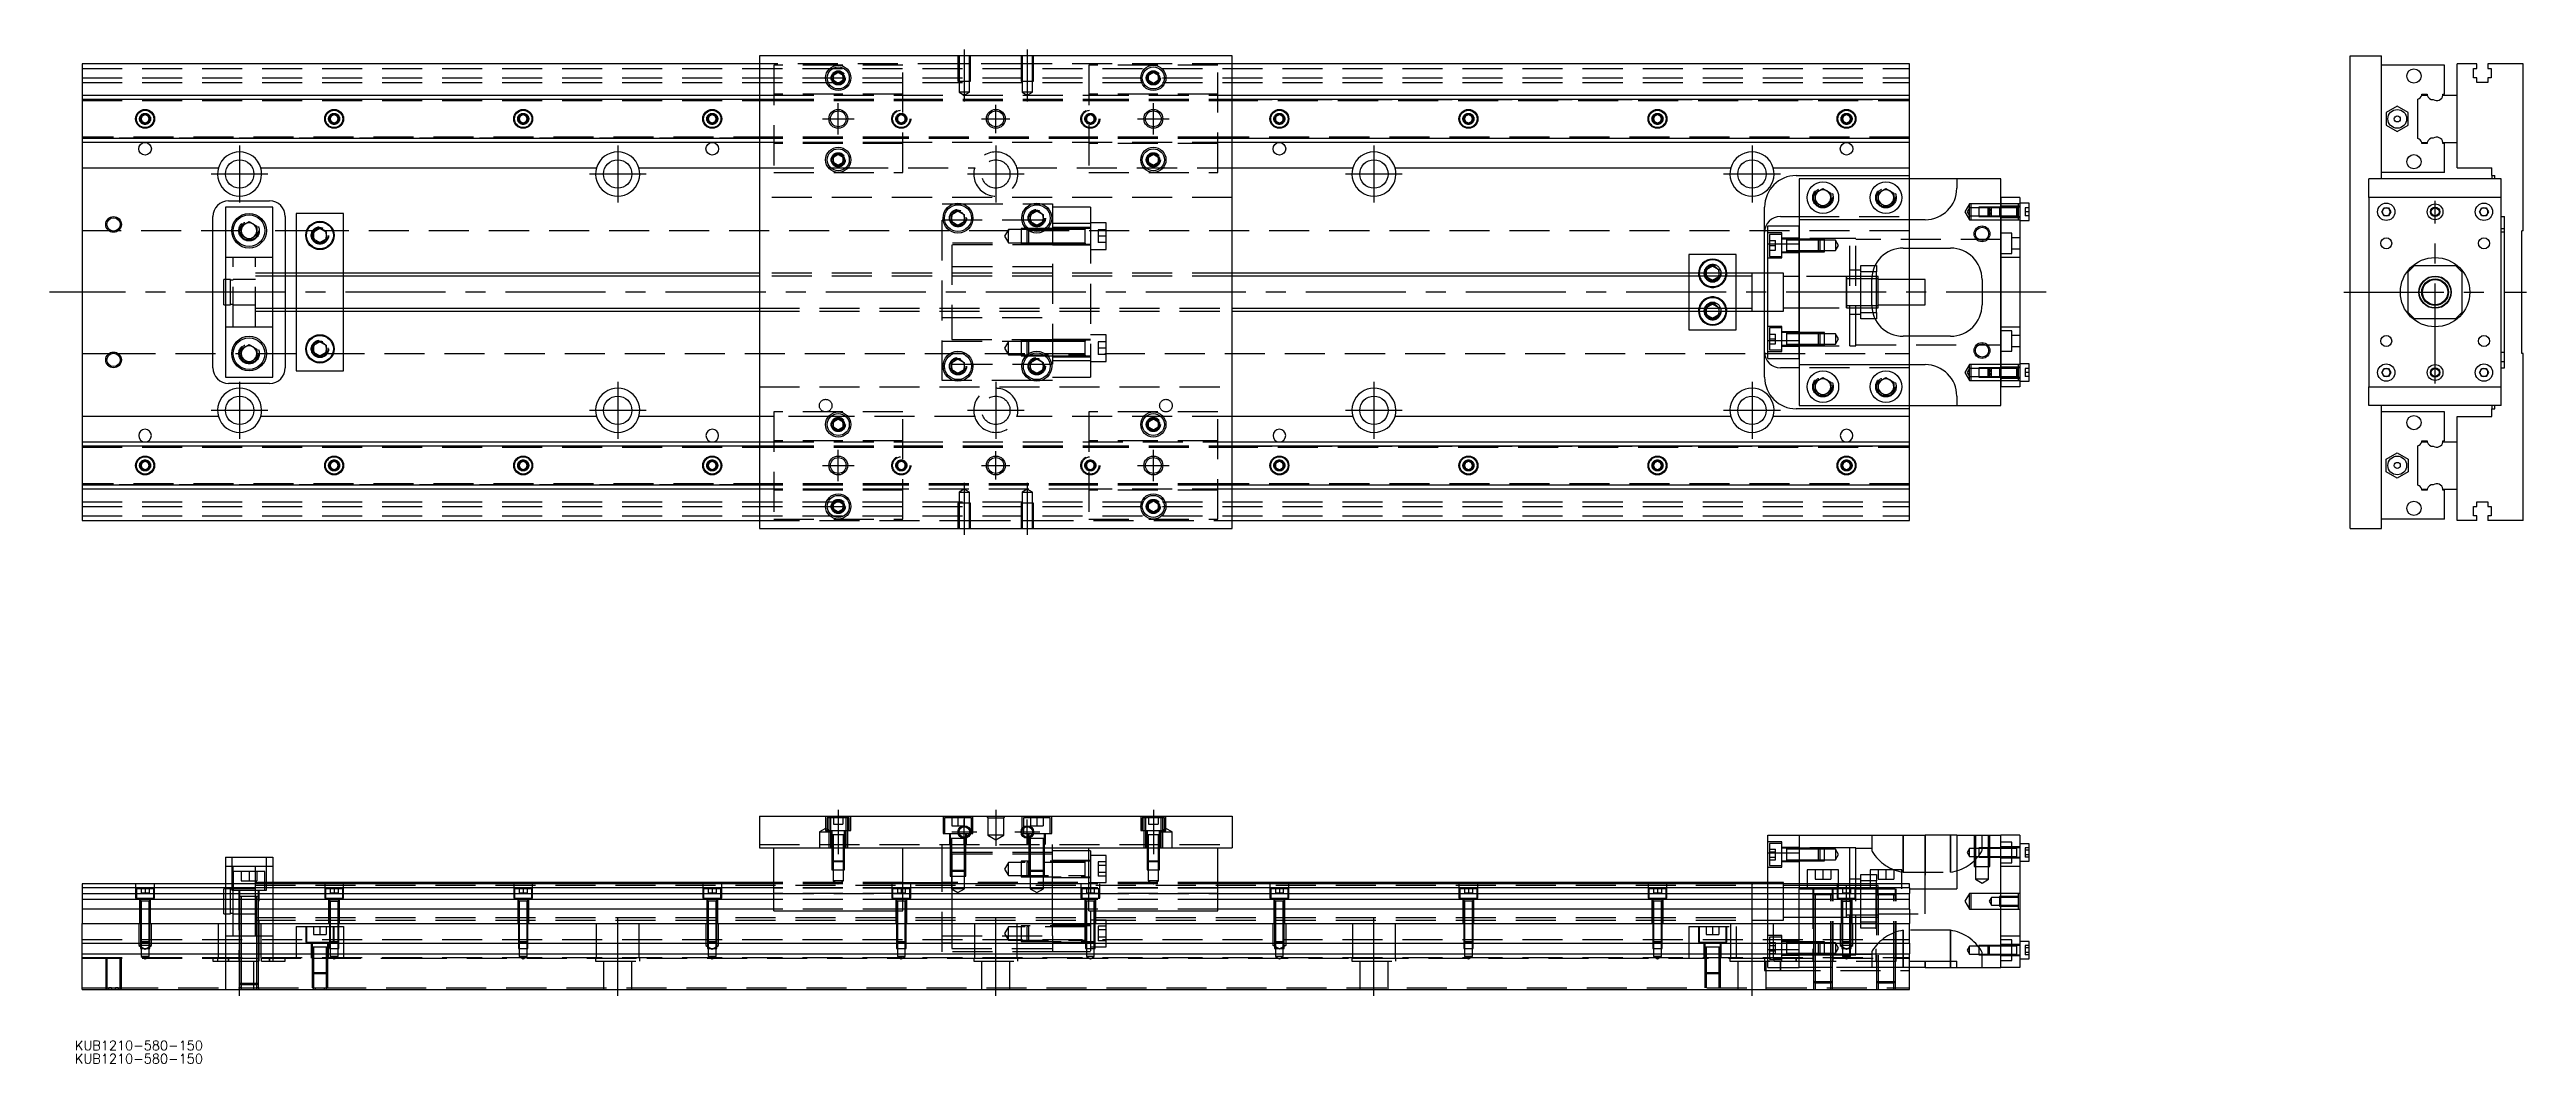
# Model space of a CAD drawing. Extents: x -10 to 776, y -245 to 77.
import ezdxf

# ---------------------------------------------------------------- set-up
doc = ezdxf.new("R2010")
doc.units = 0
doc.linetypes.add('CENTER', pattern=[50.8, 31.75, -6.35, 6.35, -6.35])
doc.linetypes.add('DASHED', pattern=[19.05, 12.7, -6.35])
doc.layers.get('0').update_dxf_attribs({"linetype": 'CONTINUOUS'})
doc.layers.add('CENTER', color=1, linetype='CENTER')
doc.styles.get("Standard").update_dxf_attribs({"font": 'txt.shx', "height": 3, "bigfont": 'bigfont.shx'})

# ---------------------------------------------------------------- blocks, each defined once
blk = doc.blocks.new('*U2')
at = {"color": 7, "linetype": 'CONTINUOUS'}
blk.add_text('KUB1210-580-150', height=3, dxfattribs=at).set_placement((-2.28, -240.56))
blk = doc.blocks.new('*U3')
at = {"color": 7, "linetype": 'CONTINUOUS'}
blk.add_text('KUB1210-580-150', height=3, dxfattribs=at).set_placement((-2.28, -244.77))

msp = doc.modelspace()

# ---------------------------------------------------------------- linework, layer by layer
at = {"color": 7, "linetype": 'CONTINUOUS'}
for p, q in [((215, 72.5), (0, 72.5)), ((0, 72.5), (0, 62.5)), ((365, 75), (215, 75)), ((215, 75), (215, -75)), ((365, -75), (365, 75)), ((580, 72.5), (365, 72.5)), ((580, 62.5), (580, 72.5)), ((719.79, -75), (719.79, 75)), ((719.79, 75), (729.79, 75)), ((729.79, 36), (729.79, 75)), ((749.79, 72), (729.79, 72)), ((749.79, 62.8), (749.79, 72)), ((753.79, 62.5), (753.79, 72.5)), ((760.09, 72.5), (753.79, 72.5)), ((758.94, 71), (760.09, 71)), ((758.94, 68), (758.94, 71)), ((760.09, 71), (760.09, 72.5)), ((763.49, 72.5), (763.49, 71)), ((774.79, 72.5), (763.49, 72.5)), ((763.49, 71), (764.64, 71)), ((764.64, 71), (764.64, 68)), ((774.79, 19.5), (774.79, 72.5)), ((238.5, 68.866026), (240, 69.73205)), ((238.5, 67.133974), (238.5, 68.866026)), ((240, 66.26795), (238.5, 67.133974)), ((240, 69.73205), (241.5, 68.866026)), ((241.5, 67.133974), (240, 66.26795)), ((241.5, 68.866026), (241.5, 67.133974)), ((338.5, 68.866026), (340, 69.73205)), ((338.5, 67.133974), (338.5, 68.866026)), ((340, 66.26795), (338.5, 67.133974)), ((340, 69.73205), (341.5, 68.866026)), ((341.5, 67.133974), (340, 66.26795)), ((341.5, 68.866026), (341.5, 67.133974)), ((760.09, 68), (758.94, 68)), ((760.09, 66.5), (760.09, 68)), ((763.49, 66.5), (760.09, 66.5)), ((763.49, 68), (763.49, 66.5)), ((764.64, 68), (763.49, 68)), ((0, 62.5), (215, 62.5)), ((0, 62.5), (0, 61.247728)), ((0, 61.247728), (0, 48.752272)), ((0, 61.247728), (215, 61.247728)), ((18.75, 55.721688), (20, 56.443376)), ((18.75, 54.278312), (18.75, 55.721688)), ((20, 56.443376), (21.25, 55.721688)), ((21.25, 55.721688), (21.25, 54.278312)), ((78.75, 55.721688), (80, 56.443376)), ((78.75, 54.278312), (78.75, 55.721688)), ((80, 56.443376), (81.25, 55.721688)), ((81.25, 55.721688), (81.25, 54.278312)), ((138.75, 55.721688), (140, 56.443376)), ((138.75, 54.278312), (138.75, 55.721688)), ((140, 56.443376), (141.25, 55.721688)), ((141.25, 55.721688), (141.25, 54.278312)), ((198.75, 55.721688), (200, 56.443376)), ((198.75, 54.278312), (198.75, 55.721688)), ((200, 56.443376), (201.25, 55.721688)), ((201.25, 55.721688), (201.25, 54.278312)), ((365, 62.5), (580, 62.5)), ((365, 61.247728), (580, 61.247728)), ((378.75, 55.721688), (380, 56.443376)), ((378.75, 54.278312), (378.75, 55.721688)), ((380, 56.443376), (381.25, 55.721688)), ((381.25, 55.721688), (381.25, 54.278312)), ((438.75, 55.721688), (440, 56.443376)), ((438.75, 54.278312), (438.75, 55.721688)), ((440, 56.443376), (441.25, 55.721688)), ((441.25, 55.721688), (441.25, 54.278312)), ((498.75, 55.721688), (500, 56.443376)), ((498.75, 54.278312), (498.75, 55.721688)), ((500, 56.443376), (501.25, 55.721688)), ((501.25, 55.721688), (501.25, 54.278312)), ((558.75, 55.721688), (560, 56.443376)), ((558.75, 54.278312), (558.75, 55.721688)), ((560, 56.443376), (561.25, 55.721688)), ((561.25, 55.721688), (561.25, 54.278312)), ((580, 61.247728), (580, 62.5)), ((580, 48.752272), (580, 61.247728)), ((731.29, 57.020726), (731.289999, 52.979274)), ((734.79, 59.041452), (731.29, 57.020726)), ((738.289999, 57.020726), (734.79, 59.041452)), ((738.289999, 52.979274), (738.289999, 57.020726)), ((741.29, 48.752272), (741.29, 61.247728)), ((742.542272, 62.5), (744.31668, 62.5)), ((742.587056, 62.8), (744.29, 62.8)), ((749.267372, 62.5), (753.79, 62.5)), ((749.29, 62.8), (749.79, 62.8)), ((753.79, 47.5), (753.79, 62.5)), ((753.79, 47.5), (753.79, 62.5)), ((215, 48.752272), (0, 48.752272)), ((0, 48.752272), (0, 47.5)), ((215, 47.5), (0, 47.5)), ((0, 47.5), (0, 39.5)), ((20, 53.556624), (18.75, 54.278312)), ((21.25, 54.278312), (20, 53.556624)), ((80, 53.556624), (78.75, 54.278312)), ((81.25, 54.278312), (80, 53.556624)), ((140, 53.556624), (138.75, 54.278312)), ((141.25, 54.278312), (140, 53.556624)), ((200, 53.556624), (198.75, 54.278312)), ((201.25, 54.278312), (200, 53.556624)), ((580, 48.752272), (365, 48.752272)), ((580, 47.5), (365, 47.5)), ((380, 53.556624), (378.75, 54.278312)), ((381.25, 54.278312), (380, 53.556624)), ((440, 53.556624), (438.75, 54.278312)), ((441.25, 54.278312), (440, 53.556624)), ((500, 53.556624), (498.75, 54.278312)), ((501.25, 54.278312), (500, 53.556624)), ((560, 53.556624), (558.75, 54.278312)), ((561.25, 54.278312), (560, 53.556624)), ((580, 47.5), (580, 48.752272)), ((580, 39.5), (580, 47.5)), ((731.289999, 52.979274), (734.79, 50.958548)), ((734.79, 50.958548), (738.289999, 52.979274)), ((742.542272, 47.5), (744.31668, 47.5)), ((744.29, 47.2), (742.587056, 47.2)), ((749.267372, 47.5), (753.79, 47.5)), ((749.79, 47.2), (749.29, 47.2)), ((749.79, 38), (749.79, 47.2)), ((753.79, 39.5), (753.79, 47.5)), ((0, 39.5), (43.291796, 39.5)), ((0, 39.5), (0, -39.5)), ((56.708204, 39.5), (163.291796, 39.5)), ((176.708204, 39.5), (215, 39.5)), ((238.5, 42.866026), (240, 43.73205)), ((238.5, 41.133974), (238.5, 42.866026)), ((240, 40.26795), (238.5, 41.133974)), ((240, 43.73205), (241.5, 42.866026)), ((241.5, 41.133974), (240, 40.26795)), ((241.5, 42.866026), (241.5, 41.133974)), ((338.5, 42.866026), (340, 43.73205)), ((338.5, 41.133974), (338.5, 42.866026)), ((340, 40.26795), (338.5, 41.133974)), ((340, 43.73205), (341.5, 42.866026)), ((341.5, 41.133974), (340, 40.26795)), ((341.5, 42.866026), (341.5, 41.133974)), ((365, 39.5), (403.291796, 39.5)), ((416.708204, 39.5), (523.291796, 39.5)), ((536.708204, 39.5), (580, 39.5)), ((580, 37), (580, 39.5)), ((753.79, 39.5), (764.79, 39.5)), ((764.79, 37), (764.79, 39.5)), ((544, 37), (580, 37)), ((545, 36), (545, 23)), ((595, 36), (545, 36)), ((550, 31.443376), (552.5, 32.886752)), ((552.5, 32.886752), (555, 31.443376)), ((570, 31.443376), (572.5, 32.886752)), ((572.5, 32.886752), (575, 31.443376)), ((580, 36), (580, 37)), ((595, 36), (595, 33)), ((609, 36), (595, 36)), ((609, 30), (609, 36)), ((725.79, 30), (725.79, 36)), ((767.79, 36), (725.79, 36)), ((749.79, 38), (729.79, 38)), ((764.79, 37), (765.79, 37)), ((764.79, 37), (764.79, 36)), ((765.79, 36), (765.79, 37)), ((767.79, 30), (767.79, 36)), ((41.5, -24), (41.5, 24)), ((60.5, 27), (45.5, 27)), ((45.5, 27), (45.5, -27)), ((46.5, 29), (59.5, 29)), ((60.5, -27), (60.5, 27)), ((64.5, 24), (64.5, 6)), ((83, 25), (68, 25)), ((68, 25), (68, 6)), ((83, 6), (83, 25)), ((276, 24.6547), (278, 25.809402)), ((276, 22.3453), (276, 24.6547)), ((278, 25.809402), (280, 24.6547)), ((280, 24.6547), (280, 22.3453)), ((301, 24.6547), (303, 25.809402)), ((301, 22.3453), (301, 24.6547)), ((303, 25.809402), (305, 24.6547)), ((305, 24.6547), (305, 22.3453)), ((534, 6), (534, 27)), ((539, 24), (545, 24)), ((550, 28.556624), (550, 31.443376)), ((552.5, 27.113248), (550, 28.556624)), ((555, 28.556624), (552.5, 27.113248)), ((555, 31.443376), (555, 28.556624)), ((570, 28.556624), (570, 31.443376)), ((572.5, 27.113248), (570, 28.556624)), ((575, 28.556624), (572.5, 27.113248)), ((575, 31.443376), (575, 28.556624)), ((615, 30), (609, 30)), ((609, 30), (609, -30)), ((609, -30), (609, 30)), ((615, 30), (615, -30)), ((618, 28.25), (615, 28.25)), ((618, 22.75), (618, 28.25)), ((725.79, 30), (725.79, -30)), ((767.79, 30), (725.79, 30)), ((729.846624, 25.5), (730.568312, 26.75)), ((730.568312, 24.25), (729.846624, 25.5)), ((730.568312, 26.75), (732.011688, 26.75)), ((732.011688, 24.25), (730.568312, 24.25)), ((732.011688, 26.75), (732.733376, 25.5)), ((732.733376, 25.5), (732.011688, 24.25)), ((760.846624, 25.5), (761.568312, 26.75)), ((761.568312, 24.25), (760.846624, 25.5)), ((761.568312, 26.75), (763.011688, 26.75)), ((763.011688, 24.25), (761.568312, 24.25)), ((763.011688, 26.75), (763.733376, 25.5)), ((763.733376, 25.5), (763.011688, 24.25)), ((767.79, -30), (767.79, 30)), ((767.79, 24), (768.79, 24)), ((768.79, -24), (768.79, 24)), ((50.5, 20.943376), (53, 22.386752)), ((50.5, 18.056624), (50.5, 20.943376)), ((53, 16.613248), (50.5, 18.056624)), ((53, 22.386752), (55.5, 20.943376)), ((55.5, 18.056624), (53, 16.613248)), ((55.5, 20.943376), (55.5, 18.056624)), ((73.5, 19.1547), (75.5, 20.309402)), ((73.5, 16.8453), (73.5, 19.1547)), ((75.5, 15.690598), (73.5, 16.8453)), ((75.5, 20.309402), (77.5, 19.1547)), ((77.5, 16.8453), (75.5, 15.690598)), ((77.5, 19.1547), (77.5, 16.8453)), ((278, 21.190598), (276, 22.3453)), ((280, 22.3453), (278, 21.190598)), ((303, 21.190598), (301, 22.3453)), ((305, 22.3453), (303, 21.190598)), ((535, 21), (545, 21)), ((535, 15.32971), (535, 21)), ((545, 23), (545, 15.32971)), ((585, 23), (545, 23)), ((615, 22.75), (618, 22.75)), ((768.79, 20.1), (767.79, 20.1)), ((768.79, 19), (767.79, 19)), ((774.79, 19.5), (774.29, 19.5)), ((774.29, -19.5), (774.29, 19.5)), ((525, 12), (510, 12)), ((510, 12), (510, 6)), ((515.5, 7.1547), (517.5, 8.309402)), ((517.5, 8.309402), (519.5, 7.1547)), ((525, 6), (525, 12)), ((535, 15.32971), (545, 15.32971)), ((535, -15.32971), (535, 15.32971)), ((545, -15.32971), (545, 15.32971)), ((545, 15.32971), (545, -15.32971)), ((569.069714, 8.5), (569.5, 8.5)), ((569.5, 8.5), (569.5, 6.5)), ((578, 14), (593, 14)), ((580, 4), (580, 14)), ((740.29, 8.5), (738.29, 6.5)), ((740.29, 8.5), (753.29, 8.5)), ((755.29, 6.5), (753.29, 8.5)), ((45, 0), (45, 4)), ((45.5, 4), (45, 4)), ((215, 6), (60.5, 6)), ((530, 6), (365, 6)), ((515.5, 6), (515.5, 7.1547)), ((519.5, 7.1547), (519.5, 6)), ((530, 6), (529.995, 6)), ((530, -6.000006), (530, 6.000006)), ((530, 5.125), (530, 6.000006)), ((530, -5.999164), (530, 6)), ((535, 6), (530, 6)), ((530.005, 6), (530, 6)), ((530, -5.125), (530, 5.125)), ((568, -4), (568, 4)), ((569.5, 4.25), (568.003126, 4.25)), ((569.5, 6.5), (568.317542, 6.5)), ((569.5, -6.5), (569.5, 6.5)), ((570, 5), (569.5, 5)), ((570, 4.25), (569.5, 4.25)), ((570, 0), (570, 5)), ((585, 4), (570, 4)), ((585, 0), (585, 4)), ((603, 4), (603, -4)), ((738.29, -6.5), (738.29, 6.5)), ((755.29, 6.5), (755.29, -6.5)), ((45, -4), (45, 0)), ((45, -4), (45.5, -4)), ((60.5, -6), (215, -6)), ((64.5, -6), (64.5, -24)), ((68, -6), (68, -25)), ((83, -25), (83, -6)), ((365, -6), (530, -6)), ((510, -6), (510, -12)), ((515.5, -7.1547), (515.5, -6)), ((517.5, -8.309402), (515.5, -7.1547)), ((519.5, -7.1547), (517.5, -8.309402)), ((519.5, -6), (519.5, -7.1547)), ((525, -12), (525, -6)), ((529.995, -6), (530, -6)), ((530, -6.000006), (530, -5.125)), ((530, -6), (530, -5.999164)), ((530, -6), (535, -6)), ((530, -6), (530.005, -6)), ((534, -27), (534, -6)), ((568.003126, -4.25), (569.5, -4.25)), ((568.317542, -6.5), (569.5, -6.5)), ((569.5, -4.25), (570, -4.25)), ((569.5, -5), (570, -5)), ((569.5, -6.5), (569.5, -8.5)), ((570, -5), (570, 0)), ((570, -4), (585, -4)), ((580, -14), (580, -4)), ((585, -4), (585, 0)), ((738.29, -6.5), (740.29, -8.5)), ((753.29, -8.5), (755.29, -6.5)), ((73.5, -16.8453), (75.5, -15.690598)), ((75.5, -15.690598), (77.5, -16.8453)), ((510, -12), (525, -12)), ((535, -21), (535, -15.32971)), ((535, -15.32971), (545, -15.32971)), ((545, -15.32971), (545, -23)), ((569.5, -8.5), (569.069714, -8.5)), ((593, -14), (578, -14)), ((753.29, -8.5), (740.29, -8.5)), ((50.5, -18.056624), (53, -16.613248)), ((50.5, -20.943376), (50.5, -18.056624)), ((53, -22.386752), (50.5, -20.943376)), ((53, -16.613248), (55.5, -18.056624)), ((55.5, -20.943376), (53, -22.386752)), ((55.5, -18.056624), (55.5, -20.943376)), ((73.5, -19.1547), (73.5, -16.8453)), ((75.5, -20.309402), (73.5, -19.1547)), ((77.5, -19.1547), (75.5, -20.309402)), ((77.5, -16.8453), (77.5, -19.1547)), ((276, -22.3453), (278, -21.190598)), ((276, -24.6547), (276, -22.3453)), ((278, -21.190598), (280, -22.3453)), ((280, -22.3453), (280, -24.6547)), ((301, -22.3453), (303, -21.190598)), ((301, -24.6547), (301, -22.3453)), ((303, -21.190598), (305, -22.3453)), ((305, -22.3453), (305, -24.6547)), ((535, -21), (545, -21)), ((545, -23), (585, -23)), ((545, -23), (545, -36)), ((618, -22.75), (615, -22.75)), ((618, -28.25), (618, -22.75)), ((767.79, -19), (768.79, -19)), ((767.79, -22), (768.79, -22)), ((774.79, -19.5), (774.29, -19.5)), ((774.79, -72.5), (774.79, -19.5)), ((45.5, -27), (60.5, -27)), ((59.5, -29), (46.5, -29)), ((68, -25), (83, -25)), ((278, -25.809402), (276, -24.6547)), ((280, -24.6547), (278, -25.809402)), ((303, -25.809402), (301, -24.6547)), ((305, -24.6547), (303, -25.809402)), ((545, -24), (539, -24)), ((550, -28.556624), (552.5, -27.113248)), ((550, -31.443376), (550, -28.556624)), ((552.5, -32.886752), (550, -31.443376)), ((552.5, -27.113248), (555, -28.556624)), ((555, -31.443376), (552.5, -32.886752)), ((555, -28.556624), (555, -31.443376)), ((570, -28.556624), (572.5, -27.113248)), ((570, -31.443376), (570, -28.556624)), ((572.5, -32.886752), (570, -31.443376)), ((572.5, -27.113248), (575, -28.556624)), ((575, -31.443376), (572.5, -32.886752)), ((575, -28.556624), (575, -31.443376)), ((615, -30), (609, -30)), ((609, -36), (609, -30)), ((615, -28.25), (618, -28.25)), ((725.79, -30), (767.79, -30)), ((725.79, -36), (725.79, -30)), ((729.846624, -25.5), (730.568312, -24.25)), ((730.568312, -26.75), (729.846624, -25.5)), ((730.568312, -24.25), (732.011688, -24.25)), ((732.011688, -26.75), (730.568312, -26.75)), ((732.011688, -24.25), (732.733376, -25.5)), ((732.733376, -25.5), (732.011688, -26.75)), ((760.846624, -25.5), (761.568312, -24.25)), ((761.568312, -26.75), (760.846624, -25.5)), ((761.568312, -24.25), (763.011688, -24.25)), ((763.011688, -26.75), (761.568312, -26.75)), ((763.011688, -24.25), (763.733376, -25.5)), ((763.733376, -25.5), (763.011688, -26.75)), ((767.79, -24), (768.79, -24)), ((767.79, -36), (767.79, -30)), ((580, -37), (544, -37)), ((545, -36), (595, -36)), ((580, -37), (580, -36)), ((580, -39.5), (580, -37)), ((595, -33), (595, -36)), ((595, -36), (609, -36)), ((767.79, -36), (725.79, -36)), ((729.79, -75), (729.79, -36)), ((749.79, -38), (729.79, -38)), ((749.79, -47.2), (749.79, -38)), ((764.79, -36), (764.79, -37)), ((764.79, -39.5), (764.79, -37)), ((764.79, -37), (765.79, -37)), ((765.79, -37), (765.79, -36)), ((43.291796, -39.5), (0, -39.5)), ((0, -39.5), (0, -47.5)), ((163.291796, -39.5), (56.708204, -39.5)), ((215, -39.5), (176.708204, -39.5)), ((238.5, -41.133974), (240, -40.26795)), ((238.5, -42.866026), (238.5, -41.133974)), ((240, -43.73205), (238.5, -42.866026)), ((240, -40.26795), (241.5, -41.133974)), ((241.5, -42.866026), (240, -43.73205)), ((241.5, -41.133974), (241.5, -42.866026)), ((338.5, -41.133974), (340, -40.26795)), ((338.5, -42.866026), (338.5, -41.133974)), ((340, -43.73205), (338.5, -42.866026)), ((340, -40.26795), (341.5, -41.133974)), ((341.5, -42.866026), (340, -43.73205)), ((341.5, -41.133974), (341.5, -42.866026)), ((403.291796, -39.5), (365, -39.5)), ((523.291796, -39.5), (416.708204, -39.5)), ((580, -39.5), (536.708204, -39.5)), ((580, -47.5), (580, -39.5)), ((753.79, -47.5), (753.79, -39.5)), ((753.79, -39.5), (764.79, -39.5)), ((0, -47.5), (215, -47.5)), ((0, -47.5), (0, -48.752272)), ((0, -48.752272), (215, -48.752272)), ((0, -48.752272), (0, -61.247728)), ((18.75, -54.278312), (20, -53.556624)), ((18.75, -55.721688), (18.75, -54.278312)), ((20, -53.556624), (21.25, -54.278312)), ((21.25, -54.278312), (21.25, -55.721688)), ((78.75, -54.278312), (80, -53.556624)), ((78.75, -55.721688), (78.75, -54.278312)), ((80, -53.556624), (81.25, -54.278312)), ((81.25, -54.278312), (81.25, -55.721688)), ((138.75, -54.278312), (140, -53.556624)), ((138.75, -55.721688), (138.75, -54.278312)), ((140, -53.556624), (141.25, -54.278312)), ((141.25, -54.278312), (141.25, -55.721688)), ((198.75, -54.278312), (200, -53.556624)), ((198.75, -55.721688), (198.75, -54.278312)), ((200, -53.556624), (201.25, -54.278312)), ((201.25, -54.278312), (201.25, -55.721688)), ((365, -47.5), (580, -47.5)), ((365, -48.752272), (580, -48.752272)), ((378.75, -54.278312), (380, -53.556624)), ((378.75, -55.721688), (378.75, -54.278312)), ((380, -53.556624), (381.25, -54.278312)), ((381.25, -54.278312), (381.25, -55.721688)), ((438.75, -54.278312), (440, -53.556624)), ((438.75, -55.721688), (438.75, -54.278312)), ((440, -53.556624), (441.25, -54.278312)), ((441.25, -54.278312), (441.25, -55.721688)), ((498.75, -54.278312), (500, -53.556624)), ((498.75, -55.721688), (498.75, -54.278312)), ((500, -53.556624), (501.25, -54.278312)), ((501.25, -54.278312), (501.25, -55.721688)), ((558.75, -54.278312), (560, -53.556624)), ((558.75, -55.721688), (558.75, -54.278312)), ((560, -53.556624), (561.25, -54.278312)), ((561.25, -54.278312), (561.25, -55.721688)), ((580, -48.752272), (580, -47.5)), ((580, -61.247728), (580, -48.752272)), ((731.289999, -52.979274), (734.79, -50.958548)), ((731.29, -57.020726), (731.289999, -52.979274)), ((734.79, -50.958548), (738.289999, -52.979274)), ((738.289999, -52.979274), (738.289999, -57.020726)), ((741.29, -61.247728), (741.29, -48.752272)), ((742.542272, -47.5), (744.31668, -47.5)), ((742.587056, -47.2), (744.29, -47.2)), ((749.267372, -47.5), (753.79, -47.5)), ((749.29, -47.2), (749.79, -47.2)), ((753.79, -62.5), (753.79, -47.5)), ((753.79, -62.5), (753.79, -47.5)), ((0, -61.247728), (0, -62.5)), ((215, -61.247728), (0, -61.247728)), ((215, -62.5), (0, -62.5)), ((0, -62.5), (0, -72.5)), ((20, -56.443376), (18.75, -55.721688)), ((21.25, -55.721688), (20, -56.443376)), ((80, -56.443376), (78.75, -55.721688)), ((81.25, -55.721688), (80, -56.443376)), ((140, -56.443376), (138.75, -55.721688)), ((141.25, -55.721688), (140, -56.443376)), ((200, -56.443376), (198.75, -55.721688)), ((201.25, -55.721688), (200, -56.443376)), ((580, -61.247728), (365, -61.247728)), ((580, -62.5), (365, -62.5)), ((380, -56.443376), (378.75, -55.721688)), ((381.25, -55.721688), (380, -56.443376)), ((440, -56.443376), (438.75, -55.721688)), ((441.25, -55.721688), (440, -56.443376)), ((500, -56.443376), (498.75, -55.721688)), ((501.25, -55.721688), (500, -56.443376)), ((560, -56.443376), (558.75, -55.721688)), ((561.25, -55.721688), (560, -56.443376)), ((580, -62.5), (580, -61.247728)), ((580, -72.5), (580, -62.5)), ((734.79, -59.041452), (731.29, -57.020726)), ((738.289999, -57.020726), (734.79, -59.041452)), ((742.542272, -62.5), (744.31668, -62.5)), ((744.29, -62.8), (742.587056, -62.8)), ((749.267372, -62.5), (753.79, -62.5)), ((749.79, -62.8), (749.29, -62.8)), ((749.79, -72), (749.79, -62.8)), ((753.79, -72.5), (753.79, -62.5)), ((238.5, -67.133974), (240, -66.26795)), ((238.5, -68.866026), (238.5, -67.133974)), ((240, -69.73205), (238.5, -68.866026)), ((240, -66.26795), (241.5, -67.133974)), ((241.5, -68.866026), (240, -69.73205)), ((241.5, -67.133974), (241.5, -68.866026)), ((338.5, -67.133974), (340, -66.26795)), ((338.5, -68.866026), (338.5, -67.133974)), ((340, -69.73205), (338.5, -68.866026)), ((340, -66.26795), (341.5, -67.133974)), ((341.5, -68.866026), (340, -69.73205)), ((341.5, -67.133974), (341.5, -68.866026)), ((758.94, -68), (760.09, -68)), ((758.94, -71), (758.94, -68)), ((760.09, -66.5), (763.49, -66.5)), ((760.09, -68), (760.09, -66.5)), ((763.49, -66.5), (763.49, -68)), ((763.49, -68), (764.64, -68)), ((764.64, -68), (764.64, -71)), ((0, -72.5), (215, -72.5)), ((215, -75), (365, -75)), ((365, -72.5), (580, -72.5)), ((719.79, -75), (729.79, -75)), ((749.79, -72), (729.79, -72)), ((760.09, -72.5), (753.79, -72.5)), ((760.09, -71), (758.94, -71)), ((760.09, -72.5), (760.09, -71)), ((763.49, -71), (763.49, -72.5)), ((764.64, -71), (763.49, -71)), ((774.79, -72.5), (763.49, -72.5)), ((215, -166.31), (215, -176.31)), ((215, -166.31), (365, -166.31)), ((365, -166.31), (365, -176.31)), ((535, -177.98029), (535, -172.31)), ((535, -172.31), (545, -172.31)), ((545, -172.31), (585, -172.31)), ((545, -172.31), (545, -187.81)), ((585, -189.31), (585, -172.31)), ((595, -172.31), (585, -172.31)), ((595, -172.31), (609, -172.31)), ((595, -172.31), (595, -189.31)), ((615, -172.31), (609, -172.31)), ((609, -214.31), (609, -172.31)), ((615, -172.31), (615, -214.31)), ((45.5, -179.31), (60.5, -179.31)), ((45.5, -179.31), (45.5, -187.81)), ((60.5, -179.31), (60.5, -187.81)), ((215, -176.31), (365, -176.31)), ((219.5, -196.31), (219.5, -176.31)), ((260.5, -196.31), (260.5, -176.31)), ((273, -187.81), (273, -176.31)), ((308, -187.81), (308, -176.31)), ((319.5, -177.31), (308, -177.31)), ((319.5, -196.31), (319.5, -176.31)), ((360.5, -196.31), (360.5, -176.31)), ((535, -177.98029), (545, -177.98029)), ((535, -187.81), (535, -177.98029)), ((618, -175.06), (615, -175.06)), ((615, -180.56), (618, -180.56)), ((618, -180.56), (618, -175.06)), ((219.5, -187.81), (0, -187.81)), ((0, -187.81), (0, -189.062272)), ((219.5, -187.31), (60.5, -187.31)), ((260.5, -187.31), (273, -187.31)), ((319.5, -187.81), (260.5, -187.81)), ((530.005, -187.31), (360.5, -187.31)), ((580, -187.81), (360.5, -187.81)), ((535, -187.31), (529.995, -187.31)), ((530, -193.31), (530, -187.309994)), ((530, -199.310006), (530, -187.309994)), ((530, -187.808756), (530, -187.31)), ((530, -198.435), (530, -188.185)), ((557.5, -183.31), (547.5, -183.31)), ((547.5, -183.31), (547.5, -187.81)), ((557.5, -187.81), (557.5, -183.31)), ((577.5, -183.31), (567.5, -183.31)), ((567.5, -183.31), (567.5, -187.81)), ((577.5, -187.81), (577.5, -183.31)), ((580, -189.062272), (580, -187.81)), ((219.5, -189.062272), (0, -189.062272)), ((0, -189.062272), (0, -190.83668)), ((0, -190.83668), (219.5, -190.83668)), ((0, -190.83668), (0, -192.733076)), ((219.5, -192.733076), (0, -192.733076)), ((0, -192.733076), (0, -195.787372)), ((219.5, -195.787372), (0, -195.787372)), ((0, -195.787372), (0, -200.31)), ((219.5, -196.31), (260.5, -196.31)), ((319.5, -189.062272), (260.5, -189.062272)), ((260.5, -190.83668), (319.5, -190.83668)), ((319.5, -192.733076), (260.5, -192.733076)), ((319.5, -195.787372), (260.5, -195.787372)), ((319.5, -196.31), (360.5, -196.31)), ((580, -189.062272), (360.5, -189.062272)), ((360.5, -190.83668), (580, -190.83668)), ((580, -192.733076), (360.5, -192.733076)), ((580, -195.787372), (360.5, -195.787372)), ((580, -189.062272), (580, -190.83668)), ((580, -189.31), (595, -189.31)), ((580, -192.733076), (580, -190.83668)), ((580, -195.787372), (580, -192.733076)), ((580, -195.787372), (580, -200.31)), ((0, -200.31), (580, -200.31)), ((0, -206.61), (0, -200.31)), ((530, -199.310006), (530, -198.435)), ((580, -206.61), (580, -200.31)), ((0, -206.61), (580, -206.61)), ((0, -210.01), (0, -206.61)), ((0, -210.01), (580, -210.01)), ((0, -221.31), (0, -210.01)), ((540.9, -206.159238), (540.9, -210.159248)), ((540.9, -206.159238), (540.9, -206.509242)), ((540.9, -206.159238), (540.9, -210.159248)), ((540.9, -206.509242), (540.9, -206.61)), ((545, -206.509242), (540.9, -206.509242)), ((540.9, -206.61), (540.9, -208.026198)), ((540.9, -208.026198), (540.9, -208.292286)), ((540.9, -208.159242), (540.9, -210.159248)), ((540.9, -208.159242), (540.9, -210.159248)), ((540.9, -208.292286), (540.9, -209.809242)), ((540.9, -209.809242), (545, -209.809242)), ((549.5, -206.509242), (545, -206.509242)), ((545, -209.809242), (549.5, -209.809242)), ((580, -206.61), (580, -210.01)), ((580, -221.31), (580, -210.01)), ((618, -206.06), (615, -206.06)), ((615, -211.56), (618, -211.56)), ((618, -211.56), (618, -206.06)), ((580, -212.31), (595, -212.31)), ((585, -214.31), (580, -214.31)), ((585, -214.31), (585, -212.31)), ((585, -214.31), (595, -214.31)), ((595, -214.31), (595, -212.31)), ((595, -214.31), (609, -214.31)), ((615, -214.31), (609, -214.31)), ((0, -221.31), (580, -221.31))]:
    msp.add_line(p, q, dxfattribs=at)
at = {"color": 3, "linetype": 'DASHED'}
for p, q in [((0, 71), (580, 71)), ((278.000006, 72.5), (215, 72.5)), ((260.5, 72), (219.5, 72)), ((219.5, 72), (219.5, 38)), ((260.5, 38), (260.5, 72)), ((278.000006, 75), (278.000006, 67)), ((281.999994, 72.5), (278.000006, 72.5)), ((278.35, 75), (278.35, 67)), ((281.65, 67), (281.65, 75)), ((281.999994, 67), (281.999994, 75)), ((298.000006, 72.5), (281.999994, 72.5)), ((298.000006, 75), (298.000006, 67)), ((301.999994, 72.5), (298.000006, 72.5)), ((298.35, 75), (298.35, 67)), ((301.65, 67), (301.65, 75)), ((301.999994, 67), (301.999994, 75)), ((365, 72.5), (301.999994, 72.5)), ((360.5, 72), (319.5, 72)), ((319.5, 72), (319.5, 38)), ((360.5, 38), (360.5, 72)), ((0, 68), (580, 68)), ((0, 66.5), (580, 66.5)), ((241.973226, 68.326156), (242, 68)), ((278.000006, 67), (281.999994, 67)), ((278.35, 67), (278.35, 63.5)), ((281.65, 63.5), (278.35, 63.5)), ((278.35, 63.5), (280, 62.547372)), ((280, 62.547372), (281.65, 63.5)), ((281.65, 63.5), (281.65, 67)), ((298.000006, 67), (301.999994, 67)), ((298.35, 67), (298.35, 63.5)), ((301.65, 63.5), (298.35, 63.5)), ((298.35, 63.5), (300, 62.547372)), ((300, 62.547372), (301.65, 63.5)), ((301.65, 63.5), (301.65, 67)), ((338, 68), (338.023172, 68.30356)), ((0, 61.1147), (215, 61.1147)), ((0, 61.1), (219.5, 61.1)), ((0, 60.8), (219.5, 60.8)), ((21.477374, 55.25955), (21.5, 55)), ((81.477374, 55.25955), (81.5, 55)), ((141.477374, 55.25955), (141.5, 55)), ((201.477374, 55.25955), (201.5, 55)), ((215, 62.5), (219.5, 62.5)), ((215, 61.247728), (219.5, 61.247728)), ((215, 61.1147), (219.5, 61.1147)), ((260.5, 62.8), (219.5, 62.8)), ((219.5, 62.5), (260.5, 62.5)), ((219.5, 61.247728), (260.5, 61.247728)), ((219.5, 61.1147), (260.5, 61.1147)), ((219.5, 61.1), (260.5, 61.1)), ((219.5, 60.8), (260.5, 60.8)), ((258.75, 55.721688), (260, 56.443376)), ((258.75, 54.278312), (258.75, 55.721688)), ((260, 56.443376), (261.25, 55.721688)), ((260.5, 62.5), (319.5, 62.5)), ((260.5, 61.247728), (319.5, 61.247728)), ((260.5, 61.1147), (319.5, 61.1147)), ((260.5, 61.1), (319.5, 61.1)), ((260.5, 60.8), (319.5, 60.8)), ((261.25, 55.721688), (261.25, 54.278312)), ((261.477374, 55.25955), (261.5, 55)), ((318.75, 55.721688), (320, 56.443376)), ((318.75, 54.278312), (318.75, 55.721688)), ((360.5, 62.8), (319.5, 62.8)), ((319.5, 62.5), (365, 62.5)), ((319.5, 61.247728), (360.5, 61.247728)), ((319.5, 61.1147), (360.5, 61.1147)), ((319.5, 61.1), (360.5, 61.1)), ((319.5, 60.8), (360.5, 60.8)), ((320, 56.443376), (321.25, 55.721688)), ((321.25, 55.721688), (321.25, 54.278312)), ((321.477374, 55.25955), (321.5, 55)), ((360.5, 61.247728), (365, 61.247728)), ((360.5, 61.1147), (365, 61.1147)), ((360.5, 61.1), (580, 61.1)), ((360.5, 60.8), (580, 60.8)), ((365, 61.1147), (580, 61.1147)), ((381.477374, 55.25955), (381.5, 55)), ((441.477374, 55.25955), (441.5, 55)), ((501.477374, 55.25955), (501.5, 55)), ((561.477374, 55.25955), (561.5, 55)), ((219.5, 49.2), (0, 49.2)), ((219.5, 48.9), (0, 48.9)), ((215, 48.8853), (0, 48.8853)), ((219.5, 48.8853), (215, 48.8853)), ((219.5, 48.752272), (215, 48.752272)), ((219.5, 47.5), (215, 47.5)), ((260.5, 49.2), (219.5, 49.2)), ((260.5, 48.9), (219.5, 48.9)), ((260.5, 48.8853), (219.5, 48.8853)), ((260.5, 48.752272), (219.5, 48.752272)), ((260.5, 47.5), (219.5, 47.5)), ((260.5, 47.2), (219.5, 47.2)), ((260, 53.556624), (258.75, 54.278312)), ((261.25, 54.278312), (260, 53.556624)), ((319.5, 49.2), (260.5, 49.2)), ((319.5, 48.9), (260.5, 48.9)), ((319.5, 48.8853), (260.5, 48.8853)), ((319.5, 48.752272), (260.5, 48.752272)), ((365, 47.5), (260.5, 47.5)), ((320, 53.556624), (318.75, 54.278312)), ((360.5, 49.2), (319.5, 49.2)), ((360.5, 48.9), (319.5, 48.9)), ((360.5, 48.8853), (319.5, 48.8853)), ((360.5, 48.752272), (319.5, 48.752272)), ((360.5, 47.2), (319.5, 47.2)), ((321.25, 54.278312), (320, 53.556624)), ((580, 49.2), (360.5, 49.2)), ((580, 48.9), (360.5, 48.9)), ((365, 48.8853), (360.5, 48.8853)), ((365, 48.752272), (360.5, 48.752272)), ((580, 48.8853), (365, 48.8853)), ((215, 39.5), (219.5, 39.5)), ((219.5, 39.5), (236.877502, 39.5)), ((236.877502, 39.5), (237.55051, 39.5)), ((237.55051, 39.5), (242.44949, 39.5)), ((238, 42), (238.030168, 42.346066)), ((242.44949, 39.5), (243.122498, 39.5)), ((243.122498, 39.5), (283.291796, 39.5)), ((296.708204, 39.5), (365, 39.5)), ((336.877502, 39.5), (337.55051, 39.5)), ((337.55051, 39.5), (342.44949, 39.5)), ((338, 42), (338.030168, 42.346066)), ((342.44949, 39.5), (343.122498, 39.5)), ((219.5, 38), (260.5, 38)), ((319.5, 38), (360.5, 38)), ((580, 24), (580, 36)), ((365, 30), (215, 30)), ((273, 28), (276.47931, 28)), ((273, -28), (273, 28)), ((276.47931, 28), (279.52069, 28)), ((279.52069, 28), (301.47931, 28)), ((280.483582, 23.786038), (280.5, 23.5)), ((300.5, 23.5), (300.518502, 23.803588)), ((301.47931, 28), (304.52069, 28)), ((304.52069, 28), (308, 28)), ((308, 28), (308, -28)), ((320, 27), (308, 27)), ((320, 27), (320, 21.748564)), ((545, 24), (580, 24)), ((549.5, 30), (549.520026, 30.346056)), ((575.477798, 30.364306), (575.5, 30)), ((580, 23), (580, 24)), ((599, 28), (597.556624, 25.5)), ((597.556624, 25.5), (599, 23)), ((599, 26.75), (598.278312, 25.5)), ((598.278312, 25.5), (599, 24.25)), ((599, 26.75), (599, 28)), ((599.5, 28), (599, 28)), ((599, 24.25), (599, 26.75)), ((602, 26.75), (599, 26.75)), ((599, 23), (599, 24.25)), ((599, 24.25), (602, 24.25)), ((599.5, 28), (599.5, 23)), ((609, 28), (599.5, 28)), ((602, 26.999994), (602, 24.000006)), ((605.25, 26.999994), (602, 26.999994)), ((605, 26.75), (602, 26.75)), ((602, 24.25), (605, 24.25)), ((602, 24.000006), (605.25, 24.000006)), ((605.25, 27), (605, 26.75)), ((605, 24.25), (605, 26.75)), ((609, 26.75), (605, 26.75)), ((605, 24.25), (609, 24.25)), ((605, 24.25), (605.25, 24)), ((605.25, 27), (605.25, 24)), ((609, 27), (605.25, 27)), ((609, 26.999994), (605.25, 26.999994)), ((605.25, 24.000006), (609, 24.000006)), ((605.25, 24), (609, 24)), ((606, 26.75), (605.278312, 25.5)), ((605.278312, 25.5), (606, 24.25)), ((606, 24.25), (606, 26.75)), ((608.5, 26.999994), (608.5, 26.75)), ((608.5, 26.75), (608.5, 24.25)), ((608.5, 24.25), (608.5, 24.000006)), ((614.5, 28), (609, 28)), ((615, 27.25), (609, 27.25)), ((614, 27), (609, 27)), ((614, 26.75), (609, 26.75)), ((609, 24.25), (614, 24.25)), ((609, 24), (614, 24)), ((609, 23.75), (615, 23.75)), ((614, 27), (613.995, 27)), ((613.995, 24), (614, 24)), ((614, 23.999994), (614, 27.000006)), ((614, 23.999994), (614, 27.000006)), ((614, 26.75), (614, 27.000006)), ((614, 26.875392), (614, 27)), ((614.005, 27), (614, 27)), ((615, 27), (614, 27)), ((614, 27), (614, 26.875392)), ((614, 24.124608), (614, 26.875392)), ((614, 26.875392), (614, 25.498804)), ((614, 24.25), (614, 26.75)), ((614.5, 26.75), (614, 26.75)), ((614, 25.498804), (614, 24.124608)), ((614, 23.999994), (614, 24.25)), ((614, 24.25), (614.5, 24.25)), ((614, 24), (614, 24.124608)), ((614, 24.124608), (614, 24)), ((614, 24), (614.005, 24)), ((614, 24), (615, 24)), ((614.5, 28), (614.5, 27)), ((615, 28), (614.5, 28)), ((614.5, 27), (614.5, 24)), ((614.5, 24), (614.5, 23)), ((616.7, 26.75), (616.7, 25.5)), ((618, 26.75), (616.7, 26.75)), ((616.7, 25.5), (616.7, 24.25)), ((618, 25.5), (616.7, 25.5)), ((618, 24.25), (616.7, 24.25)), ((9.359688, 19.5), (0, 19.5)), ((50.5, 19.5), (10.640312, 19.5)), ((50, 19.5), (50.020026, 19.846056)), ((74.030306, 19.5), (55.5, 19.5)), ((73, 18), (73.012884, 18.253488)), ((580, 19.5), (76.969694, 19.5)), ((273, 23), (308, 23)), ((294, 19.85352), (292.787564, 17.75352)), ((292.787564, 17.75352), (294, 15.65352)), ((294, 15.65352), (294, 19.85352)), ((298, 19.85352), (294, 19.85352)), ((298, 20.253516), (298, 15.253526)), ((299.532604, 20.253516), (298, 20.253516)), ((300, 19.85352), (298, 19.85352)), ((300.25722, 20.253516), (299.532604, 20.253516)), ((300.33547, 20.18899), (300, 19.85352)), ((300, 19.81727), (300, 19.85352)), ((300.816954, 19.85352), (300, 19.85352)), ((300, 15.65352), (300, 19.81727)), ((300.4, 20.253518), (300.25722, 20.253516)), ((300.4, 20.25352), (300.33547, 20.18899)), ((300.4, 20.25352), (300.4, 20.13808)), ((305.742786, 20.25352), (300.4, 20.25352)), ((305.74278, 20.253516), (300.4, 20.253518)), ((300.4, 20.13808), (300.4, 19.524764)), ((300.4, 19.524764), (300.4, 15.25352)), ((305.183046, 19.85352), (300.816954, 19.85352)), ((306.04396, 19.85352), (305.183046, 19.85352)), ((306.467402, 20.25352), (305.742786, 20.25352)), ((308, 19.85352), (306.04396, 19.85352)), ((308, 20.253516), (306.467396, 20.253516)), ((308, 20.25352), (306.467402, 20.25352)), ((320, 21.748564), (308, 21.748564)), ((320, 20.50352), (308, 20.50352)), ((318.405, 20.25352), (308, 20.25352)), ((318.4, 19.85352), (308, 19.85352)), ((320, 20.25352), (318.395, 20.25352)), ((318.4, 15.253516), (318.4, 20.253526)), ((318.4, 19.85352), (318.4, 20.253526)), ((318.4, 15.253516), (318.4, 20.253526)), ((318.4, 19.996122), (318.4, 20.25352)), ((318.4, 20.25352), (318.4, 19.996072)), ((318.4, 15.51097), (318.4, 19.996122)), ((318.4, 15.65352), (318.4, 19.85352)), ((325, 22.00352), (320, 22.00352)), ((320, 21.748564), (320, -21.748564)), ((322.5, 19.75352), (322.5, 17.75352)), ((325, 19.75352), (322.5, 19.75352)), ((322.5, 17.75352), (322.5, 15.75352)), ((325, 17.75352), (322.5, 17.75352)), ((325, 15.75352), (322.5, 15.75352)), ((325, 13.50352), (325, 22.00352)), ((539.5, 18.849242), (535, 18.849242)), ((535.5, 18.349242), (535.5, 11.349242)), ((539.5, 18.349242), (535.5, 18.349242)), ((535.5, 16.349242), (537.5, 16.349242)), ((537.5, 14.849242), (537.5, 16.349242)), ((539.5, 10.849242), (539.5, 18.849242)), ((545, 17.099242), (539.5, 17.099242)), ((540.9, 16.849242), (539.5, 16.849242)), ((540.9, 16.849242), (540.895, 16.849242)), ((540.9, 16.849248), (540.9, 12.849238)), ((540.9, 16.849248), (540.9, 12.849238)), ((540.9, 16.849242), (540.9, 16.63278)), ((540.905, 16.849242), (540.9, 16.849242)), ((545, 16.849242), (540.9, 16.849242)), ((540.9, 16.63278), (540.9, 13.065704)), ((545, 16.499242), (540.9, 16.499242)), ((545, 15.32971), (545, 21)), ((561, 17), (545, 17)), ((551.15, 16.849242), (545, 16.849242)), ((551.150006, 16.849238), (545, 16.849238)), ((551.5, 16.499242), (545, 16.499242)), ((551.15, 12.849242), (551.15, 16.849242)), ((551.5, 16.499242), (551.15, 16.849242)), ((553, 16.849238), (551.150006, 16.849238)), ((551.5, 16.499242), (551.5, 13.199242)), ((553, 16.499242), (551.5, 16.499242)), ((553, 12.849248), (553, 16.849238)), ((556.5, 16.499242), (553, 16.499242)), ((556.5, 16.499242), (556.5, 13.199242)), ((557.452628, 14.849242), (556.5, 16.499242)), ((561, -17), (561, 17)), ((563, 17), (561, 17)), ((563, -17), (563, 17)), ((609, 16.75), (563, 16.75)), ((580, 14), (580, 23)), ((599, 23), (599.5, 23)), ((599.5, 23), (609, 23)), ((609, 23), (614.5, 23)), ((612.5, 18.75), (609, 18.75)), ((612.5, 12.25), (612.5, 18.75)), ((615, 17.25), (612.5, 17.25)), ((614.5, 23), (615, 23)), ((48, 11), (45.5, 11)), ((48, -11), (48, 11)), ((55, 11), (48, 11)), ((55, -11), (55, 11)), ((60.5, 11), (55, 11)), ((308, 15.5), (273, 15.5)), ((308, 8), (273, 8)), ((276, 15), (276, -15)), ((308, 15), (276, 15)), ((294, 15.65352), (298, 15.65352)), ((298, 15.65352), (300, 15.65352)), ((298, 15.253526), (300.4, 15.253524)), ((300, 15.65352), (308, 15.65352)), ((300, 15.65352), (300.4, 15.25352)), ((300.4, 15.25352), (308, 15.25352)), ((308, 15.65352), (318.4, 15.65352)), ((308, 15.25352), (318.405, 15.25352)), ((308, 15.00352), (320, 15.00352)), ((318.395, 15.25352), (320, 15.25352)), ((318.4, 15.253516), (318.4, 15.65352)), ((318.4, 15.510988), (318.4, 15.25352)), ((318.4, 15.25352), (318.4, 15.51097)), ((320, 13.50352), (325, 13.50352)), ((535, 10.849242), (539.5, 10.849242)), ((535.5, 14.849242), (537.5, 14.849242)), ((535.5, 13.349242), (537.5, 13.349242)), ((535.5, 11.349242), (539.5, 11.349242)), ((537.5, 13.349242), (537.5, 14.849242)), ((539.5, 12.849242), (540.9, 12.849242)), ((539.5, 12.599242), (545, 12.599242)), ((540.895, 12.849242), (540.9, 12.849242)), ((540.9, 13.199242), (545, 13.199242)), ((540.9, 13.065704), (540.9, 12.849242)), ((540.9, 12.849242), (540.905, 12.849242)), ((540.9, 12.849242), (545, 12.849242)), ((545, 13.199242), (551.5, 13.199242)), ((545, 12.849248), (551.150006, 12.849248)), ((545, 12.849242), (551.15, 12.849242)), ((551.15, 12.849242), (551.5, 13.199242)), ((551.150006, 12.849248), (553, 12.849248)), ((551.5, 13.199242), (553, 13.199242)), ((553, 13.199242), (556.5, 13.199242)), ((556.5, 13.199242), (557.452628, 14.849242)), ((564.5, 8.5), (569.069714, 8.5)), ((564.5, 6.5), (564.5, 8.5)), ((609, 12.25), (612.5, 12.25)), ((615, 11), (609, 11)), ((612.5, 13.75), (615, 13.75)), ((47.1, 4), (45.5, 4)), ((47.1, 0), (47.1, 4)), ((48, 3.8), (47.1, 3.8)), ((55, 4), (48, 4)), ((60.5, 6), (55, 6)), ((60.5, 5.125), (55, 5.125)), ((64.5, 6), (64.5, 5.125)), ((64.5, 5.125), (64.5, -5.125)), ((68, 6), (68, 5.125)), ((68, 5.125), (68, -5.125)), ((83, 5.125), (83, 6)), ((83, -5.125), (83, 5.125)), ((365, 6), (215, 6)), ((365, 5.125), (215, 5.125)), ((510, 6), (510, 5.125)), ((510, 5.125), (510, -5.125)), ((515.5, 5.125), (515.5, 6)), ((515.5, 4.8453), (515.5, 5.125)), ((517.5, 3.690598), (515.5, 4.8453)), ((519.5, 4.8453), (517.5, 3.690598)), ((519.5, 6), (519.5, 5.125)), ((519.5, 5.125), (519.5, 4.8453)), ((519.983582, 6.286038), (520, 6)), ((525, 5.125), (525, 6)), ((525, -5.125), (525, 5.125)), ((534, -6), (534, 6)), ((540, 6), (535, 6)), ((540, 0), (540, 6)), ((545, 5), (540, 5)), ((560.005, 5), (545, 5)), ((564.5, 5), (559.995, 5)), ((560, -5.000006), (560, 5.000006)), ((560, 4.43509), (560, 5)), ((560, 5), (560, 4.435078)), ((560, 4.435078), (560, -4.435962)), ((564.5, 4.25), (560, 4.25)), ((564.5, 7), (561, 7)), ((568.317542, 6.5), (564.5, 6.5)), ((564.5, -6.5), (564.5, 6.5)), ((568.050126, 5), (564.5, 5)), ((568.003126, 4.25), (564.5, 4.25)), ((569.5, 5), (568.050126, 5)), ((580, -4), (580, 4)), ((45.5, -4), (47.1, -4)), ((47.1, -4), (47.1, 0)), ((47.1, -3.8), (48, -3.8)), ((48, -4), (55, -4)), ((55, -5.125), (60.5, -5.125)), ((55, -6), (60.5, -6)), ((64.5, -5.125), (64.5, -6)), ((68, -5.125), (68, -6)), ((83, -6), (83, -5.125)), ((215, -5.125), (365, -5.125)), ((215, -6), (365, -6)), ((510, -5.125), (510, -6)), ((515, -6), (515.018502, -5.696412)), ((515.5, -4.8453), (517.5, -3.690598)), ((515.5, -5.125), (515.5, -4.8453)), ((515.5, -6), (515.5, -5.125)), ((517.5, -3.690598), (519.5, -4.8453)), ((519.5, -4.8453), (519.5, -5.125)), ((519.5, -5.125), (519.5, -6)), ((525, -6), (525, -5.125)), ((535, -6), (540, -6)), ((540, -6), (540, 0)), ((540, -5), (545, -5)), ((545, -5), (560.005, -5)), ((559.995, -5), (564.5, -5)), ((560, -4.25), (564.5, -4.25)), ((560, -4.998998), (560, -4.435962)), ((560, -4.435962), (560, -5)), ((560, -5), (560, -4.998998)), ((561, -7), (564.5, -7)), ((564.5, -4.25), (568.003126, -4.25)), ((564.5, -5), (568.050126, -5)), ((564.5, -6.5), (568.317542, -6.5)), ((564.5, -8.5), (564.5, -6.5)), ((568.050126, -5), (569.5, -5)), ((45.5, -11), (48, -11)), ((48, -11), (55, -11)), ((55, -11), (60.5, -11)), ((273, -8), (308, -8)), ((273, -15.5), (308, -15.5)), ((276, -15), (308, -15)), ((294, -15.65352), (292.787564, -17.75352)), ((294, -19.85352), (294, -15.65352)), ((298, -15.65352), (294, -15.65352)), ((298, -15.253526), (298, -20.253516)), ((300.399994, -15.253526), (298, -15.253526)), ((300, -15.65352), (298, -15.65352)), ((300.4, -15.25352), (300, -15.65352)), ((300, -19.85352), (300, -15.65352)), ((308, -15.65352), (300, -15.65352)), ((308, -15.253526), (300.399994, -15.253526)), ((300.4, -15.25352), (300.4, -19.524764)), ((308, -15.25352), (300.4, -15.25352)), ((320, -15.00352), (308, -15.00352)), ((318.405, -15.25352), (308, -15.25352)), ((318.4, -15.65352), (308, -15.65352)), ((320, -15.25352), (318.395, -15.25352)), ((318.4, -20.253526), (318.4, -15.253516)), ((318.4, -20.25267), (318.4, -15.253516)), ((318.4, -15.51092), (318.4, -15.25352)), ((318.4, -15.25352), (318.4, -15.51097)), ((318.4, -19.996072), (318.4, -15.51092)), ((325, -13.50352), (320, -13.50352)), ((325, -22.00352), (325, -13.50352)), ((539.5, -10.849242), (535, -10.849242)), ((535.5, -11.349242), (535.5, -18.349242)), ((539.5, -11.349242), (535.5, -11.349242)), ((535.5, -13.349242), (537.5, -13.349242)), ((535.5, -14.849242), (537.5, -14.849242)), ((537.5, -14.849242), (537.5, -13.349242)), ((537.5, -16.349242), (537.5, -14.849242)), ((539.5, -18.849242), (539.5, -10.849242)), ((545, -12.599242), (539.5, -12.599242)), ((540.9, -12.849242), (539.5, -12.849242)), ((540.9, -12.849242), (540.895, -12.849242)), ((540.9, -12.849238), (540.9, -16.849248)), ((540.9, -12.849242), (540.9, -13.065704)), ((545, -12.849242), (540.9, -12.849242)), ((540.905, -12.849242), (540.9, -12.849242)), ((540.9, -13.065704), (540.9, -16.63278)), ((545, -13.199242), (540.9, -13.199242)), ((551.15, -12.849242), (545, -12.849242)), ((551.150006, -12.849248), (545, -12.849248)), ((551.5, -13.199242), (545, -13.199242)), ((545, -21), (545, -15.32971)), ((551.15, -16.849242), (551.15, -12.849242)), ((551.5, -13.199242), (551.15, -12.849242)), ((553, -12.849248), (551.150006, -12.849248)), ((551.5, -13.199242), (551.5, -16.499242)), ((553, -13.199242), (551.5, -13.199242)), ((553, -16.849238), (553, -12.849248)), ((556.5, -13.199242), (553, -13.199242)), ((556.5, -13.199242), (556.5, -16.499242)), ((557.452628, -14.849242), (556.5, -13.199242)), ((556.5, -16.499242), (557.452628, -14.849242)), ((569.069714, -8.5), (564.5, -8.5)), ((580, -23), (580, -14)), ((609, -11), (615, -11)), ((612.5, -12.25), (609, -12.25)), ((612.5, -18.75), (612.5, -12.25)), ((615, -13.75), (612.5, -13.75)), ((0, -19.5), (9.359688, -19.5)), ((10.640312, -19.5), (50.5, -19.5)), ((50, -19.5), (50.020026, -19.153944)), ((55.5, -19.5), (74.030306, -19.5)), ((76.969694, -19.5), (580, -19.5)), ((77.983582, -17.713962), (78, -18)), ((308, -23), (273, -23)), ((275.5, -23.5), (275.518502, -23.196412)), ((292.787564, -17.75352), (294, -19.85352)), ((294, -19.85352), (318.4, -19.85352)), ((298, -20.253516), (299.532604, -20.253516)), ((299.532604, -20.253516), (300.25722, -20.253516)), ((300, -19.85352), (300.33547, -20.18899)), ((300.25722, -20.253516), (300.399994, -20.253516)), ((300.33547, -20.18899), (300.4, -20.25352)), ((300.4, -19.524764), (300.4, -20.13808)), ((300.4, -20.13808), (300.4, -20.25352)), ((300.4, -20.25352), (305.742786, -20.25352)), ((305.483582, -23.213962), (305.5, -23.5)), ((305.742786, -20.25352), (306.467402, -20.25352)), ((306.467396, -20.253516), (308, -20.253516)), ((306.467402, -20.25352), (308, -20.25352)), ((308, -20.25352), (318.405, -20.25352)), ((308, -20.50352), (320, -20.50352)), ((320, -21.748564), (308, -21.748564)), ((320, -21.748564), (308, -21.748564)), ((318.395, -20.25352), (320, -20.25352)), ((318.4, -19.996054), (318.4, -20.25352)), ((318.4, -20.25352), (318.4, -19.996072)), ((318.4, -20.253526), (318.4, -20.25267)), ((320, -21.748564), (320, -27)), ((320, -22.00352), (325, -22.00352)), ((322.5, -15.75352), (322.5, -17.75352)), ((325, -15.75352), (322.5, -15.75352)), ((322.5, -17.75352), (322.5, -19.75352)), ((325, -17.75352), (322.5, -17.75352)), ((325, -19.75352), (322.5, -19.75352)), ((535, -18.849242), (539.5, -18.849242)), ((535.5, -16.349242), (537.5, -16.349242)), ((535.5, -18.349242), (539.5, -18.349242)), ((539.5, -16.849242), (540.9, -16.849242)), ((539.5, -17.099242), (545, -17.099242)), ((540.895, -16.849242), (540.9, -16.849242)), ((540.9, -16.499242), (545, -16.499242)), ((540.9, -16.63278), (540.9, -16.849242)), ((540.9, -16.849242), (545, -16.849242)), ((540.9, -16.849242), (540.905, -16.849242)), ((545, -16.499242), (551.5, -16.499242)), ((545, -16.849238), (551.150006, -16.849238)), ((545, -16.849242), (551.15, -16.849242)), ((545, -17), (561, -17)), ((551.15, -16.849242), (551.5, -16.499242)), ((551.150006, -16.849238), (553, -16.849238)), ((551.5, -16.499242), (553, -16.499242)), ((553, -16.499242), (556.5, -16.499242)), ((561, -17), (563, -17)), ((563, -16.75), (609, -16.75)), ((580, -24), (580, -23)), ((599, -23), (597.556624, -25.5)), ((599, -24.25), (599, -23)), ((599.5, -23), (599, -23)), ((599.5, -23), (599.5, -28)), ((609, -23), (599.5, -23)), ((609, -18.75), (612.5, -18.75)), ((614.5, -23), (609, -23)), ((612.5, -17.25), (615, -17.25)), ((614.5, -23), (614.5, -24)), ((615, -23), (614.5, -23)), ((215, -30), (365, -30)), ((276.47931, -28), (273, -28)), ((279.52069, -28), (276.47931, -28)), ((301.47931, -28), (279.52069, -28)), ((304.52069, -28), (301.47931, -28)), ((308, -28), (304.52069, -28)), ((308, -27), (320, -27)), ((580, -24), (545, -24)), ((555.477798, -29.635694), (555.5, -30)), ((569.5, -30), (569.520026, -29.653944)), ((580, -36), (580, -24)), ((597.556624, -25.5), (599, -28)), ((599, -24.25), (598.278312, -25.5)), ((598.278312, -25.5), (599, -26.75)), ((599, -26.75), (599, -24.25)), ((602, -24.25), (599, -24.25)), ((599, -28), (599, -26.75)), ((599, -26.75), (602, -26.75)), ((599, -28), (599.5, -28)), ((599.5, -28), (609, -28)), ((605.25, -24.000002), (602, -24.000006)), ((602, -24.000006), (602, -26.999994)), ((605, -24.25), (602, -24.25)), ((602, -26.75), (605, -26.75)), ((602, -26.999994), (605.25, -26.999998)), ((605.25, -24), (605, -24.25)), ((605, -26.75), (605, -24.25)), ((609, -24.25), (605, -24.25)), ((605, -26.75), (609, -26.75)), ((605, -26.75), (605.25, -27)), ((605.25, -24), (605.25, -27)), ((609, -24), (605.25, -24)), ((609, -24.000006), (605.25, -24.000002)), ((605.25, -26.999998), (609, -26.999994)), ((605.25, -27), (609, -27)), ((606, -24.25), (605.278312, -25.5)), ((605.278312, -25.5), (606, -26.75)), ((606, -26.75), (606, -24.25)), ((608.5, -24.000006), (608.5, -24.25)), ((608.5, -24.25), (608.5, -26.75)), ((608.5, -26.75), (608.5, -26.999994)), ((615, -23.75), (609, -23.75)), ((614, -24), (609, -24)), ((614, -24.25), (609, -24.25)), ((609, -26.75), (614, -26.75)), ((609, -27), (614, -27)), ((609, -27.25), (615, -27.25)), ((609, -28), (614.5, -28)), ((614, -24), (613.995, -24)), ((613.995, -27), (614, -27)), ((614, -27.000006), (614, -23.999994)), ((614, -26.99949), (614, -23.999994)), ((614, -24.124608), (614, -24)), ((615, -24), (614, -24)), ((614.005, -24), (614, -24)), ((614, -24), (614, -24.124608)), ((614, -26.875392), (614, -24.124608)), ((614, -24.124608), (614, -25.501196)), ((614.5, -24.25), (614, -24.25)), ((614, -25.501196), (614, -26.875392)), ((614, -26.75), (614.5, -26.75)), ((614, -27), (614, -26.875392)), ((614, -26.875392), (614, -27)), ((614, -27.000006), (614, -26.99949)), ((614, -27), (615, -27)), ((614, -27), (614.005, -27)), ((614.5, -24), (614.5, -27)), ((614.5, -27), (614.5, -28)), ((614.5, -28), (615, -28)), ((616.7, -24.25), (616.7, -25.5)), ((618, -24.25), (616.7, -24.25)), ((618, -25.5), (616.7, -25.5)), ((616.7, -25.5), (616.7, -26.75)), ((618, -26.75), (616.7, -26.75)), ((219.5, -38), (219.5, -72)), ((260.5, -38), (219.5, -38)), ((260.5, -72), (260.5, -38)), ((360.5, -38), (319.5, -38)), ((319.5, -38), (319.5, -72)), ((360.5, -72), (360.5, -38)), ((219.5, -39.5), (215, -39.5)), ((236.877502, -39.5), (219.5, -39.5)), ((237.55051, -39.5), (236.877502, -39.5)), ((242.44949, -39.5), (237.55051, -39.5)), ((238, -42), (238.030168, -41.653934)), ((243.122498, -39.5), (242.44949, -39.5)), ((283.291796, -39.5), (243.122498, -39.5)), ((365, -39.5), (296.708204, -39.5)), ((341.973226, -41.673844), (342, -42)), ((0, -48.8853), (215, -48.8853)), ((0, -48.9), (219.5, -48.9)), ((0, -49.2), (219.5, -49.2)), ((21.477374, -54.74045), (21.5, -55)), ((78.5, -55), (78.52041, -54.75339)), ((138.5, -55), (138.52041, -54.75339)), ((201.477374, -54.74045), (201.5, -55)), ((215, -47.5), (219.5, -47.5)), ((215, -48.752272), (219.5, -48.752272)), ((215, -48.8853), (219.5, -48.8853)), ((260.5, -47.2), (219.5, -47.2)), ((219.5, -47.5), (260.5, -47.5)), ((219.5, -48.752272), (260.5, -48.752272)), ((219.5, -48.8853), (260.5, -48.8853)), ((219.5, -48.9), (260.5, -48.9)), ((219.5, -49.2), (260.5, -49.2)), ((260, -53.556624), (258.75, -54.278312)), ((258.75, -54.278312), (258.75, -55.721688)), ((261.25, -54.278312), (260, -53.556624)), ((260.5, -47.5), (365, -47.5)), ((260.5, -48.752272), (319.5, -48.752272)), ((260.5, -48.8853), (319.5, -48.8853)), ((260.5, -48.9), (319.5, -48.9)), ((260.5, -49.2), (319.5, -49.2)), ((261.25, -55.721688), (261.25, -54.278312)), ((261.477374, -55.25955), (261.5, -55)), ((320, -53.556624), (318.75, -54.278312)), ((318.75, -54.278312), (318.75, -55.721688)), ((360.5, -47.2), (319.5, -47.2)), ((319.5, -48.752272), (360.5, -48.752272)), ((319.5, -48.8853), (360.5, -48.8853)), ((319.5, -48.9), (360.5, -48.9)), ((319.5, -49.2), (360.5, -49.2)), ((321.25, -54.278312), (320, -53.556624)), ((321.25, -55.721688), (321.25, -54.278312)), ((321.477374, -55.25955), (321.5, -55)), ((360.5, -48.752272), (365, -48.752272)), ((360.5, -48.8853), (365, -48.8853)), ((360.5, -48.9), (580, -48.9)), ((360.5, -49.2), (580, -49.2)), ((365, -48.8853), (580, -48.8853)), ((381.477374, -54.74045), (381.5, -55)), ((441.477374, -54.74045), (441.5, -55)), ((501.477374, -54.74045), (501.5, -55)), ((561.477374, -54.74045), (561.5, -55)), ((219.5, -60.8), (0, -60.8)), ((219.5, -61.1), (0, -61.1)), ((215, -61.1147), (0, -61.1147)), ((219.5, -61.1147), (215, -61.1147)), ((219.5, -61.247728), (215, -61.247728)), ((219.5, -62.5), (215, -62.5)), ((260.5, -60.8), (219.5, -60.8)), ((260.5, -61.1), (219.5, -61.1)), ((260.5, -61.1147), (219.5, -61.1147)), ((260.5, -61.247728), (219.5, -61.247728)), ((260.5, -62.5), (219.5, -62.5)), ((260.5, -62.8), (219.5, -62.8)), ((258.75, -55.721688), (260, -56.443376)), ((260, -56.443376), (261.25, -55.721688)), ((319.5, -60.8), (260.5, -60.8)), ((319.5, -61.1), (260.5, -61.1)), ((319.5, -61.1147), (260.5, -61.1147)), ((319.5, -61.247728), (260.5, -61.247728)), ((319.5, -62.5), (260.5, -62.5)), ((280, -62.547372), (278.35, -63.5)), ((281.65, -63.5), (280, -62.547372)), ((300, -62.547372), (298.35, -63.5)), ((301.65, -63.5), (300, -62.547372)), ((318.75, -55.721688), (320, -56.443376)), ((360.5, -60.8), (319.5, -60.8)), ((360.5, -61.1), (319.5, -61.1)), ((360.5, -61.1147), (319.5, -61.1147)), ((360.5, -61.247728), (319.5, -61.247728)), ((365, -62.5), (319.5, -62.5)), ((360.5, -62.8), (319.5, -62.8)), ((320, -56.443376), (321.25, -55.721688)), ((580, -60.8), (360.5, -60.8)), ((580, -61.1), (360.5, -61.1)), ((365, -61.1147), (360.5, -61.1147)), ((365, -61.247728), (360.5, -61.247728)), ((580, -61.1147), (365, -61.1147)), ((0, -66.5), (580, -66.5)), ((0, -68), (580, -68)), ((238, -68), (238.023172, -67.69644)), ((281.999994, -67), (278.000006, -67)), ((278.000006, -67), (278.000006, -75)), ((278.35, -63.5), (280, -63.5)), ((278.35, -63.5), (278.35, -67)), ((278.35, -67), (278.35, -75)), ((280, -63.5), (281.65, -63.5)), ((281.65, -67), (281.65, -63.5)), ((281.65, -75), (281.65, -67)), ((281.999994, -75), (281.999994, -67)), ((301.999994, -67), (298.000006, -67)), ((298.000006, -67), (298.000006, -75)), ((298.35, -63.5), (300, -63.5)), ((298.35, -63.5), (298.35, -67)), ((298.35, -67), (298.35, -75)), ((300, -63.5), (301.65, -63.5)), ((301.65, -67), (301.65, -63.5)), ((301.65, -75), (301.65, -67)), ((301.999994, -75), (301.999994, -67)), ((341.973226, -67.673844), (342, -68)), ((0, -71), (580, -71)), ((215, -72.5), (278.000006, -72.5)), ((219.5, -72), (260.5, -72)), ((278.000006, -72.5), (281.999994, -72.5)), ((281.999994, -72.5), (298.000006, -72.5)), ((298.000006, -72.5), (301.999994, -72.5)), ((301.999994, -72.5), (365, -72.5)), ((319.5, -72), (360.5, -72)), ((236, -170.1553), (234, -171.31)), ((234, -171.31), (238, -171.31)), ((234, -171.31), (234, -176.31)), ((236, -166.31), (236, -170.81)), ((238, -171.31), (236, -170.1553)), ((236, -170.81), (244, -170.81)), ((243.5, -166.81), (236.5, -166.81)), ((236.5, -166.81), (236.5, -170.81)), ((237.000006, -166.31), (237.000006, -166.81)), ((237.000006, -166.81), (237.000006, -170.81)), ((237.000006, -170.81), (237.000006, -176.31)), ((237.5, -166.31), (237.5, -176.31)), ((237.75, -170.81), (237.75, -176.31)), ((242.000006, -172.21), (237.999994, -172.21)), ((242.000006, -172.21), (237.999994, -172.21)), ((238, -170.81), (238, -172.21)), ((238, -172.205), (238, -172.21)), ((238.216708, -172.21), (238, -172.21)), ((238, -172.21), (238, -172.215)), ((238, -172.21), (238, -176.31)), ((241.783332, -172.21), (238.216708, -172.21)), ((238.35, -172.21), (238.35, -176.31)), ((238.5, -166.81), (238.5, -168.81)), ((238.5, -168.81), (240, -168.81)), ((240, -166.81), (240, -168.81)), ((240, -168.81), (241.5, -168.81)), ((241.5, -166.81), (241.5, -168.81)), ((241.65, -176.31), (241.65, -172.21)), ((242, -172.21), (241.783332, -172.21)), ((242, -172.21), (242, -170.81)), ((242, -172.21), (242, -172.205)), ((242, -172.215), (242, -172.21)), ((242, -176.31), (242, -172.21)), ((242.25, -176.31), (242.25, -170.81)), ((242.5, -176.31), (242.5, -166.31)), ((242.999994, -166.81), (242.999994, -166.31)), ((242.999994, -170.81), (242.999994, -166.81)), ((242.999994, -176.31), (242.999994, -170.81)), ((243.5, -170.81), (243.5, -166.81)), ((244, -170.81), (244, -166.31)), ((273.25, -166.31), (273.25, -171.81)), ((273.25, -171.81), (282.75, -171.81)), ((282.25, -166.81), (273.75, -166.81)), ((273.75, -166.81), (273.75, -171.81)), ((275.25, -171.81), (275.25, -175.31)), ((275.5, -171.81), (275.5, -173.41)), ((276, -166.81), (276, -169.31)), ((276, -169.31), (278, -169.31)), ((278, -166.81), (278, -169.31)), ((278, -169.31), (280, -169.31)), ((280, -166.81), (280, -169.31)), ((280.5, -172.882418), (280.5, -171.81)), ((280.5, -173.246492), (280.5, -172.882418)), ((280.75, -175.31), (280.75, -171.81)), ((282.25, -171.81), (282.25, -166.81)), ((282.75, -171.81), (282.75, -166.31)), ((287, -166.31), (287.5, -166.81)), ((287.5, -166.81), (287.5, -172.31)), ((287.5, -166.81), (292.5, -166.81)), ((287.5, -172.31), (290, -173.753376)), ((292.5, -172.31), (287.5, -172.31)), ((290, -173.753376), (292.5, -172.31)), ((292.5, -166.81), (293, -166.31)), ((292.5, -172.31), (292.5, -166.81)), ((298.25, -166.31), (298.25, -171.81)), ((298.25, -171.81), (307.75, -171.81)), ((307.25, -166.81), (298.75, -166.81)), ((298.75, -166.81), (298.75, -169.74875)), ((298.75, -169.74875), (298.75, -170.232968)), ((298.75, -170.232968), (298.75, -171.81)), ((300.25, -171.81), (300.25, -175.31)), ((300.5, -171.81), (300.5, -172.882418)), ((300.5, -172.882418), (300.5, -173.246492)), ((301, -166.81), (301, -169.31)), ((301, -169.31), (303, -169.31)), ((303, -166.81), (303, -169.31)), ((303, -169.31), (305, -169.31)), ((305, -166.81), (305, -169.31)), ((305.5, -173.41), (305.5, -171.81)), ((305.75, -175.31), (305.75, -171.81)), ((307.25, -171.81), (307.25, -166.81)), ((307.75, -171.81), (307.75, -166.31)), ((336, -166.31), (336, -170.81)), ((336, -170.81), (344, -170.81)), ((343.5, -166.81), (336.5, -166.81)), ((336.5, -166.81), (336.5, -170.81)), ((337.000006, -166.31), (337.000006, -166.81)), ((337.000006, -166.81), (337.000006, -170.81)), ((337.000006, -170.81), (337.000006, -176.31)), ((337.5, -166.31), (337.5, -176.31)), ((337.75, -170.81), (337.75, -176.31)), ((342.000006, -172.21), (337.999994, -172.21)), ((342.000006, -172.21), (337.999994, -172.21)), ((342.000006, -172.21), (337.999994, -172.21)), ((338, -170.81), (338, -172.21)), ((338, -172.205), (338, -172.21)), ((338, -172.21), (338.216462, -172.21)), ((338.216708, -172.21), (338, -172.21)), ((338, -172.21), (338, -172.215)), ((338, -172.21), (338, -176.31)), ((341.783332, -172.21), (338.216708, -172.21)), ((338.35, -172.21), (338.35, -176.31)), ((338.5, -166.81), (338.5, -168.81)), ((338.5, -168.81), (340, -168.81)), ((340, -166.81), (340, -168.81)), ((340, -168.81), (341.5, -168.81)), ((341.5, -166.81), (341.5, -168.81)), ((341.65, -176.31), (341.65, -172.21)), ((342, -172.21), (341.783332, -172.21)), ((341.783538, -172.21), (342, -172.21)), ((344, -170.1553), (342, -171.31)), ((342, -172.21), (342, -170.81)), ((342, -171.31), (346, -171.31)), ((342, -172.21), (342, -172.205)), ((342, -172.215), (342, -172.21)), ((342, -176.31), (342, -172.21)), ((342.25, -176.31), (342.25, -170.81)), ((342.5, -176.31), (342.5, -166.31)), ((342.999994, -166.81), (342.999994, -166.31)), ((342.999994, -170.81), (342.999994, -166.81)), ((342.999994, -176.31), (342.999994, -170.81)), ((343.5, -170.81), (343.5, -166.81)), ((344, -170.81), (344, -166.31)), ((346, -171.31), (344, -170.1553)), ((346, -176.31), (346, -171.31)), ((568, -172.31), (568, -177.044622)), ((578, -184.114212), (578, -172.31)), ((578, -172.31), (578, -184.114212)), ((585, -172.31), (585, -189.31)), ((593, -172.31), (593, -184.114212)), ((593, -184.114212), (593, -172.31)), ((600.500006, -172.31), (600.500006, -182.31)), ((600.9, -172.31), (600.9, -182.31)), ((603, -177.044622), (603, -172.31)), ((605.1, -182.31), (605.1, -172.31)), ((605.499994, -182.31), (605.499994, -172.31)), ((47.5, -179.31), (47.5, -189.81)), ((58.5, -189.81), (58.5, -179.31)), ((215, -175.31), (365, -175.31)), ((238, -176.31), (238, -180.46)), ((238, -180.46), (242, -180.46)), ((238, -180.46), (238.35, -180.81)), ((238.000006, -176.31), (238.000002, -180.46)), ((238.000002, -180.46), (238.000006, -183.31)), ((238.35, -176.31), (238.35, -180.81)), ((241.65, -180.81), (241.65, -176.31)), ((241.65, -180.81), (242, -180.46)), ((241.999998, -180.46), (241.999994, -176.31)), ((241.999994, -183.31), (241.999998, -180.46)), ((242, -180.46), (242, -176.31)), ((273, -176.31), (273, -175.31)), ((308, -177.81), (273, -177.81)), ((280.500006, -173.41), (275.499994, -173.41)), ((275.5, -173.405), (275.5, -173.41)), ((275.757468, -173.41), (275.5, -173.41)), ((275.5, -173.41), (275.5, -173.415)), ((275.5, -173.41), (275.5, -175.31)), ((275.5, -175.31), (275.5, -176.31)), ((275.5, -176.31), (275.5, -183.41)), ((275.500006, -175.31), (275.500006, -176.31)), ((275.500006, -176.31), (275.500006, -183.410006)), ((280.013852, -173.41), (275.757468, -173.41)), ((275.9, -173.41), (275.9, -175.31)), ((275.9, -175.31), (275.9, -176.31)), ((275.9, -176.31), (275.9, -183.81)), ((276, -178.31), (276, -183.81)), ((308, -178.31), (276, -178.31)), ((280.242552, -173.41), (280.013852, -173.41)), ((280.1, -175.31), (280.1, -173.41)), ((280.1, -176.31), (280.1, -175.31)), ((280.1, -183.81), (280.1, -176.31)), ((280.5, -173.41), (280.242552, -173.41)), ((280.499994, -176.31), (280.499994, -175.31)), ((280.499994, -183.410006), (280.499994, -176.31)), ((280.5, -173.41), (280.5, -173.246492)), ((280.5, -173.41), (280.5, -173.405)), ((280.5, -173.415), (280.5, -173.41)), ((280.5, -175.31), (280.5, -173.41)), ((280.5, -176.31), (280.5, -175.31)), ((280.5, -183.41), (280.5, -176.31)), ((320, -180.56), (298, -180.560004)), ((298, -180.560004), (298, -185.559994)), ((300.4, -180.560003), (300.4, -185.559995)), ((305.500006, -173.41), (300.499994, -173.41)), ((305.500006, -173.41), (300.499994, -173.41)), ((305.500006, -173.41), (300.499994, -173.41)), ((300.5, -173.246492), (300.5, -173.41)), ((300.5, -173.405), (300.5, -173.41)), ((300.5, -173.41), (300.757448, -173.41)), ((300.757468, -173.41), (300.5, -173.41)), ((300.5, -173.41), (300.5, -173.415)), ((300.5, -173.41), (300.5, -175.31)), ((300.5, -175.31), (300.5, -183.41)), ((300.500006, -175.31), (300.500006, -183.41)), ((305.242552, -173.41), (300.757468, -173.41)), ((300.9, -173.41), (300.9, -175.31)), ((300.9, -175.31), (300.9, -183.81)), ((305.1, -175.31), (305.1, -173.41)), ((305.1, -176.31), (305.1, -175.31)), ((305.1, -183.81), (305.1, -176.31)), ((305.5, -173.41), (305.242552, -173.41)), ((305.242602, -173.41), (305.5, -173.41)), ((305.499994, -176.31), (305.499994, -175.31)), ((305.499994, -183.410006), (305.499994, -176.31)), ((305.5, -173.41), (305.5, -173.405)), ((305.5, -173.415), (305.5, -173.41)), ((305.5, -175.31), (305.5, -173.41)), ((305.5, -176.31), (305.5, -175.31)), ((305.5, -183.41), (305.5, -176.31)), ((308, -176.31), (308, -175.31)), ((320, -180.31), (308, -180.31)), ((318.4, -185.56), (318.4, -180.56)), ((320, -177.31), (319.5, -177.31)), ((320, -177.31), (320, -209.31)), ((325, -178.81), (320, -178.81)), ((322.5, -180.750598), (322.5, -185.369402)), ((325, -180.750598), (322.5, -180.750598)), ((325, -187.31), (325, -178.81)), ((338, -176.31), (338, -180.46)), ((338, -180.46), (342, -180.46)), ((338, -180.46), (338.35, -180.81)), ((338.000006, -176.31), (338.000002, -180.46)), ((338.000002, -180.46), (338.000006, -183.31)), ((338.35, -176.31), (338.35, -180.81)), ((341.65, -180.81), (341.65, -176.31)), ((341.65, -180.81), (342, -180.46)), ((341.999998, -180.46), (341.999994, -176.31)), ((341.999994, -183.31), (341.999998, -180.46)), ((342, -180.46), (342, -176.31)), ((539.5, -174.460758), (535, -174.460758)), ((535.5, -174.960758), (535.5, -178.460758)), ((539.5, -174.960758), (535.5, -174.960758)), ((535.5, -176.728706), (537.5, -176.728706)), ((535.5, -177.594732), (537.5, -177.594732)), ((535.5, -178.460758), (535.5, -181.960758)), ((535.5, -179.326782), (537.5, -179.326782)), ((535.5, -180.192808), (537.5, -180.192808)), ((537.5, -177.594732), (537.5, -176.728706)), ((537.5, -179.326782), (537.5, -177.594732)), ((537.5, -180.192808), (537.5, -179.326782)), ((539.5, -182.460758), (539.5, -174.460758)), ((545, -176.210758), (539.5, -176.210758)), ((540.9, -176.460758), (539.5, -176.460758)), ((539.5, -180.460758), (540.9, -180.460758)), ((539.5, -180.710758), (545, -180.710758)), ((540.9, -176.460758), (540.895, -176.460758)), ((540.895, -180.460758), (540.9, -180.460758)), ((540.9, -176.460752), (540.9, -177.045768)), ((540.9, -176.460758), (540.9, -176.677426)), ((545, -176.460758), (540.9, -176.460758)), ((540.905, -176.460758), (540.9, -176.460758)), ((540.9, -176.677426), (540.9, -177.045772)), ((545, -176.810758), (540.9, -176.810758)), ((540.9, -177.045768), (540.9, -178.320712)), ((540.9, -177.045772), (540.9, -178.460758)), ((540.9, -178.320712), (540.9, -178.600804)), ((540.9, -178.460758), (540.9, -179.875816)), ((540.9, -178.600804), (540.9, -179.87582)), ((540.9, -179.875816), (540.9, -180.24405)), ((540.9, -179.87582), (540.9, -180.460762)), ((540.9, -180.110758), (545, -180.110758)), ((540.9, -180.24405), (540.9, -180.460758)), ((540.9, -180.460758), (545, -180.460758)), ((540.9, -180.460758), (540.905, -180.460758)), ((561, -176.31), (545, -176.31)), ((551.15, -176.460758), (545, -176.460758)), ((551.15, -176.46076), (545, -176.460762)), ((551.5, -176.810758), (545, -176.810758)), ((545, -180.110758), (551.5, -180.110758)), ((545, -180.460752), (551.15, -180.460756)), ((545, -180.460758), (551.15, -180.460758)), ((551.15, -178.460758), (551.15, -176.460758)), ((551.5, -176.810758), (551.15, -176.460758)), ((553, -176.460762), (551.15, -176.46076)), ((551.15, -180.460758), (551.15, -178.460758)), ((551.15, -180.460758), (551.5, -180.110758)), ((551.15, -180.460756), (553, -180.460752)), ((551.5, -176.810758), (551.5, -178.460758)), ((553, -176.810758), (551.5, -176.810758)), ((551.5, -178.460758), (551.5, -180.110758)), ((551.5, -180.110758), (553, -180.110758)), ((553, -180.460752), (553, -176.460762)), ((556.5, -176.810758), (553, -176.810758)), ((553, -180.110758), (556.5, -180.110758)), ((556.5, -176.810758), (556.5, -180.110758)), ((557.452628, -178.460758), (556.5, -176.810758)), ((556.5, -180.110758), (557.452628, -178.460758)), ((561, -187.81), (561, -176.31)), ((563, -176.31), (561, -176.31)), ((563, -187.81), (563, -176.31)), ((568, -176.56), (563, -176.56)), ((568, -177.044622), (568.03311, -177.266202)), ((568.03311, -177.266202), (568.13006, -177.52654)), ((599, -176.56), (598.278312, -177.81)), ((598.278312, -177.81), (599, -179.06)), ((599, -179.06), (599, -176.56)), ((602, -176.56), (599, -176.56)), ((599, -179.06), (602, -179.06)), ((605.25, -176.310002), (602, -176.310006)), ((602, -176.310006), (602, -179.309994)), ((605, -176.56), (602, -176.56)), ((602, -179.06), (605, -179.06)), ((602, -179.309994), (605.25, -179.309998)), ((602.840926, -177.587602), (602.9594, -177.292522)), ((602.9594, -177.292522), (603, -177.044622)), ((605.25, -176.31), (605, -176.56)), ((605, -179.06), (605, -176.56)), ((609, -176.56), (605, -176.56)), ((605, -179.06), (609, -179.06)), ((605, -179.06), (605.25, -179.31)), ((605.25, -176.31), (605.25, -179.31)), ((609, -176.31), (605.25, -176.31)), ((609, -176.310006), (605.25, -176.310002)), ((605.25, -179.309998), (609, -179.309994)), ((605.25, -179.31), (609, -179.31)), ((612.5, -174.56), (609, -174.56)), ((615, -176.06), (609, -176.06)), ((614, -176.31), (609, -176.31)), ((614, -176.56), (609, -176.56)), ((609, -179.06), (614, -179.06)), ((609, -179.31), (614, -179.31)), ((609, -179.56), (615, -179.56)), ((612.5, -181.06), (612.5, -174.56)), ((614, -176.31), (613.995, -176.31)), ((613.995, -179.31), (614, -179.31)), ((614, -177.679962), (614, -176.309994)), ((614, -176.434678), (614, -176.31)), ((614.005, -176.31), (614, -176.31)), ((615, -176.31), (614, -176.31)), ((614, -177.679964), (614, -176.434678)), ((614, -177.813062), (614, -177.679962)), ((614, -177.813062), (614, -177.679964)), ((614, -179.310006), (614, -177.813062)), ((614, -178.010046), (614, -177.813062)), ((614, -179.18533), (614, -178.010046)), ((614, -179.31), (614, -179.18533)), ((614, -179.31), (614.005, -179.31)), ((614, -179.31), (615, -179.31)), ((616.7, -176.366624), (616.7, -177.088312)), ((618, -176.366624), (616.7, -176.366624)), ((618, -177.088312), (616.7, -177.088312)), ((616.7, -177.088312), (616.7, -178.531688)), ((618, -178.531688), (616.7, -178.531688)), ((616.7, -178.531688), (616.7, -179.253376)), ((618, -179.253376), (616.7, -179.253376)), ((17, -187.81), (17, -192.31)), ((23, -192.31), (23, -187.81)), ((48, -182.31), (45.5, -182.31)), ((45.5, -187.81), (45.5, -200.31)), ((48, -183.81), (48, -182.31)), ((55, -182.31), (48, -182.31)), ((58, -183.81), (48, -183.81)), ((48, -183.81), (48, -187.81)), ((48, -187.81), (48, -189.81)), ((50.5, -183.81), (50.5, -186.81)), ((50.5, -186.81), (53, -186.81)), ((53, -183.81), (53, -186.81)), ((53, -186.81), (55.5, -186.81)), ((55, -183.81), (55, -182.31)), ((60.5, -182.31), (55, -182.31)), ((55, -187.81), (55, -183.81)), ((58, -187.31), (55, -187.31)), ((55, -189.81), (55, -187.81)), ((55, -188.185), (530, -188.185)), ((55.5, -183.81), (55.5, -186.81)), ((58, -187.81), (58, -183.81)), ((60.5, -187.31), (58, -187.31)), ((58, -189.81), (58, -187.81)), ((60.5, -187.81), (60.5, -200.31)), ((77, -187.81), (77, -192.31)), ((83, -192.31), (83, -187.81)), ((137, -187.81), (137, -192.31)), ((143, -192.31), (143, -187.81)), ((197, -187.81), (197, -192.31)), ((203, -192.31), (203, -187.81)), ((260.5, -187.31), (219.5, -187.31)), ((260.5, -187.81), (219.5, -187.81)), ((238.000006, -183.31), (241.999994, -183.31)), ((241.65, -180.81), (238.35, -180.81)), ((238.35, -180.81), (238.35, -183.31)), ((238.35, -183.31), (238.35, -186.81)), ((241.65, -186.81), (238.35, -186.81)), ((238.35, -186.81), (240, -187.762628)), ((240, -187.762628), (241.65, -186.81)), ((241.65, -183.31), (241.65, -180.81)), ((241.65, -186.81), (241.65, -183.31)), ((257, -187.81), (257, -192.31)), ((263, -192.31), (263, -187.81)), ((316, -187.31), (273, -187.31)), ((273, -209.31), (273, -187.81)), ((275.5, -183.41), (280.5, -183.41)), ((275.5, -183.41), (275.9, -183.81)), ((275.500006, -183.410006), (275.500006, -185.31)), ((275.500006, -185.31), (280.499994, -185.31)), ((280.1, -183.81), (275.9, -183.81)), ((275.9, -183.81), (275.9, -185.31)), ((275.9, -185.31), (275.9, -189.31)), ((276, -183.81), (276, -196.31)), ((280.1, -183.81), (280.5, -183.41)), ((280.1, -185.31), (280.1, -183.81)), ((280.1, -189.31), (280.1, -185.31)), ((280.499994, -185.31), (280.499994, -183.410006)), ((294, -180.96), (292.787564, -183.06)), ((292.787564, -183.06), (294, -185.16)), ((294, -185.16), (294, -180.96)), ((318.4, -180.96), (294, -180.96)), ((294, -185.16), (318.4, -185.16)), ((298, -185.559994), (320, -185.56)), ((300.5, -183.41), (305.5, -183.41)), ((300.5, -183.41), (300.9, -183.81)), ((300.500006, -183.41), (300.500006, -185.31)), ((300.500006, -185.31), (305.499994, -185.31)), ((305.1, -183.81), (300.9, -183.81)), ((300.9, -183.81), (300.9, -185.31)), ((300.9, -185.31), (300.9, -189.31)), ((305.1, -183.81), (305.5, -183.41)), ((305.1, -185.31), (305.1, -183.81)), ((305.1, -189.31), (305.1, -185.31)), ((305.499994, -185.31), (305.499994, -183.410006)), ((308, -185.81), (320, -185.81)), ((308, -196.31), (308, -187.81)), ((317, -187.81), (317, -192.31)), ((319.5, -187.31), (325, -187.31)), ((360.5, -187.81), (319.5, -187.81)), ((320, -187.31), (325, -187.31)), ((325, -181.9053), (322.5, -181.9053)), ((325, -184.2147), (322.5, -184.2147)), ((325, -185.369402), (322.5, -185.369402)), ((323, -192.31), (323, -187.81)), ((360.5, -187.31), (325, -187.31)), ((338.000006, -183.31), (341.999994, -183.31)), ((341.65, -180.81), (338.35, -180.81)), ((338.35, -180.81), (338.35, -183.31)), ((338.35, -183.31), (338.35, -186.81)), ((341.65, -186.81), (338.35, -186.81)), ((338.35, -186.81), (340, -187.762628)), ((340, -187.762628), (341.65, -186.81)), ((341.65, -183.31), (341.65, -180.81)), ((341.65, -186.81), (341.65, -183.31)), ((377, -187.81), (377, -192.31)), ((383, -192.31), (383, -187.81)), ((437, -187.81), (437, -192.31)), ((443, -192.31), (443, -187.81)), ((497, -187.81), (497, -192.31)), ((503, -192.31), (503, -187.81)), ((530, -187.31), (530, -187.984782)), ((530, -193.109962), (530, -187.808756)), ((535, -182.460758), (539.5, -182.460758)), ((540, -187.31), (535, -187.31)), ((535, -200.31), (535, -187.81)), ((535.5, -181.960758), (539.5, -181.960758)), ((540, -187.81), (540, -187.31)), ((540, -193.31), (540, -187.81)), ((545, -188.31), (540, -188.31)), ((545, -187.81), (545, -189.31)), ((547.5, -188.31), (545, -188.31)), ((547.5, -187.81), (547.5, -189.31)), ((557.5, -188.31), (547.5, -188.31)), ((550, -183.31), (550, -186.31)), ((550, -186.31), (552.5, -186.31)), ((552.5, -183.31), (552.5, -186.31)), ((552.5, -186.31), (555, -186.31)), ((555, -183.31), (555, -186.31)), ((557, -187.81), (557, -192.31)), ((557.5, -189.31), (557.5, -187.81)), ((560.005, -188.31), (557.5, -188.31)), ((561, -188.31), (559.995, -188.31)), ((560, -198.31), (560, -188.31)), ((564.5, -186.31), (561, -186.31)), ((561, -189.31), (561, -187.81)), ((564.5, -188.31), (561, -188.31)), ((563, -192.31), (563, -187.81)), ((564.5, -184.81), (567.5, -184.81)), ((564.5, -186.81), (564.5, -184.81)), ((567.5, -186.81), (564.5, -186.81)), ((564.5, -187.81), (564.5, -186.81)), ((564.5, -189.31), (564.5, -187.81)), ((567.5, -188.31), (564.5, -188.31)), ((567.5, -184.81), (569.5, -184.81)), ((569.5, -186.81), (567.5, -186.81)), ((567.5, -187.81), (567.5, -189.31)), ((569.5, -188.31), (567.5, -188.31)), ((569.5, -184.81), (569.5, -186.81)), ((569.5, -187.81), (569.5, -186.81)), ((569.5, -189.31), (569.5, -187.81)), ((570, -188.31), (569.5, -188.31)), ((570, -183.31), (570, -186.31)), ((570, -186.31), (572.5, -186.31)), ((570, -189.31), (570, -188.31)), ((572.5, -183.31), (572.5, -186.31)), ((572.5, -186.31), (575, -186.31)), ((575, -183.31), (575, -186.31)), ((577.5, -189.31), (577.5, -187.81)), ((578, -184.114212), (593, -184.114212)), ((600.500006, -182.31), (605.499994, -182.31)), ((600.9, -182.31), (600.9, -186.31)), ((603, -186.31), (600.9, -186.31)), ((600.9, -186.31), (603, -187.522436)), ((605.1, -186.31), (603, -186.31)), ((603, -187.522436), (605.1, -186.31)), ((605.1, -186.31), (605.1, -182.31)), ((609, -181.06), (612.5, -181.06)), ((615, -182.31), (609, -182.31)), ((17, -192.31), (23, -192.31)), ((22.75, -189.31), (17.25, -189.31)), ((17.25, -189.31), (17.25, -192.31)), ((18.25, -192.31), (18.25, -200.31)), ((19.998804, -193.31), (18.499994, -193.31)), ((18.5, -192.31), (18.5, -193.31)), ((18.5, -193.305), (18.5, -193.31)), ((18.624678, -193.31), (18.5, -193.31)), ((18.5, -193.31), (18.5, -193.315)), ((18.5, -193.31), (18.5, -200.31)), ((19.998804, -193.31), (18.624678, -193.31)), ((18.75, -189.31), (18.75, -190.61)), ((18.75, -190.61), (20, -190.61)), ((18.75, -193.31), (18.75, -200.31)), ((21.500006, -193.31), (19.998804, -193.31)), ((21.37533, -193.31), (19.998804, -193.31)), ((20, -189.31), (20, -190.61)), ((20, -190.61), (21.25, -190.61)), ((21.25, -189.31), (21.25, -190.61)), ((21.25, -200.31), (21.25, -193.31)), ((21.5, -193.31), (21.37533, -193.31)), ((21.5, -193.31), (21.5, -192.31)), ((21.5, -193.31), (21.5, -193.305)), ((21.5, -193.315), (21.5, -193.31)), ((21.5, -200.31), (21.5, -193.31)), ((21.75, -200.31), (21.75, -192.31)), ((22.75, -192.31), (22.75, -189.31)), ((45, -197.31), (45, -189.31)), ((45.5, -189.31), (45, -189.31)), ((47.1, -189.31), (45.5, -189.31)), ((47.1, -197.31), (47.1, -189.31)), ((48, -189.51), (47.1, -189.51)), ((47.5, -189.81), (58.5, -189.81)), ((55, -189.31), (48, -189.31)), ((48, -193.31), (48, -189.81)), ((48, -200.31), (48, -193.31)), ((49.75, -189.81), (49.75, -212.31)), ((56.000006, -191.81), (49.999994, -191.81)), ((56.000006, -191.81), (49.999994, -191.81)), ((50, -189.81), (50, -191.81)), ((50, -191.805), (50, -191.81)), ((50.349602, -191.81), (50, -191.81)), ((50, -191.81), (50, -191.815)), ((50, -191.81), (50, -200.31)), ((55.65035, -191.81), (50.349602, -191.81)), ((50.5, -191.81), (50.5, -200.31)), ((55, -191.809526), (55, -189.81)), ((55, -193.31), (55, -191.809526)), ((55, -200.31), (55, -193.31)), ((55.5, -200.31), (55.5, -191.81)), ((56, -191.81), (55.65035, -191.81)), ((56, -191.81), (56, -189.81)), ((56, -191.81), (56, -191.805)), ((56, -191.815), (56, -191.81)), ((56, -200.31), (56, -191.81)), ((56.25, -212.31), (56.25, -189.81)), ((77, -192.31), (83, -192.31)), ((82.75, -189.31), (77.25, -189.31)), ((77.25, -189.31), (77.25, -192.31)), ((78.25, -192.31), (78.25, -200.31)), ((81.500006, -193.31), (78.499994, -193.31)), ((79.998804, -193.31), (78.499994, -193.31)), ((81.500006, -193.31), (78.499994, -193.31)), ((78.5, -192.31), (78.5, -193.31)), ((78.5, -193.305), (78.5, -193.31)), ((78.5, -193.31), (78.62467, -193.31)), ((78.624678, -193.31), (78.5, -193.31)), ((78.5, -193.31), (78.5, -200.31)), ((78.5, -193.31), (78.5, -193.315)), ((78.62467, -193.31), (81.375392, -193.31)), ((79.998804, -193.31), (78.624678, -193.31)), ((78.75, -189.31), (78.75, -190.61)), ((78.75, -190.61), (80, -190.61)), ((78.75, -193.31), (78.75, -200.31)), ((81.500006, -193.31), (79.998804, -193.31)), ((81.37533, -193.31), (79.998804, -193.31)), ((80, -189.31), (80, -190.61)), ((80, -190.61), (81.25, -190.61)), ((81.25, -189.31), (81.25, -190.61)), ((81.25, -200.31), (81.25, -193.31)), ((81.5, -193.31), (81.37533, -193.31)), ((81.375392, -193.31), (81.5, -193.31)), ((81.5, -193.31), (81.5, -192.31)), ((81.5, -193.31), (81.5, -193.305)), ((81.5, -200.31), (81.5, -193.31)), ((81.5, -193.315), (81.5, -193.31)), ((81.75, -200.31), (81.75, -192.31)), ((82.75, -192.31), (82.75, -189.31)), ((137, -192.31), (143, -192.31)), ((142.75, -189.31), (137.25, -189.31)), ((137.25, -189.31), (137.25, -192.31)), ((138.25, -192.31), (138.25, -200.31)), ((139.998804, -193.31), (138.499994, -193.31)), ((141.500006, -193.31), (138.499994, -193.31)), ((138.5, -192.31), (138.5, -193.31)), ((138.5, -193.305), (138.5, -193.31)), ((138.624678, -193.31), (138.5, -193.31)), ((138.5, -193.31), (138.5, -193.315)), ((138.5, -193.31), (138.5, -200.31)), ((139.998804, -193.31), (138.624678, -193.31)), ((138.75, -189.31), (138.75, -190.61)), ((138.75, -190.61), (140, -190.61)), ((138.75, -193.31), (138.75, -200.31)), ((141.500006, -193.31), (139.998804, -193.31)), ((141.37533, -193.31), (139.998804, -193.31)), ((140, -189.31), (140, -190.61)), ((140, -190.61), (141.25, -190.61)), ((141.25, -189.31), (141.25, -190.61)), ((141.25, -200.31), (141.25, -193.31)), ((141.5, -193.31), (141.37533, -193.31)), ((141.5, -193.31), (141.5, -192.31)), ((141.5, -193.31), (141.5, -193.305)), ((141.5, -193.315), (141.5, -193.31)), ((141.5, -200.31), (141.5, -193.31)), ((141.75, -200.31), (141.75, -192.31)), ((142.75, -192.31), (142.75, -189.31)), ((197, -192.31), (203, -192.31)), ((202.75, -189.31), (197.25, -189.31)), ((197.25, -189.31), (197.25, -192.31)), ((198.25, -192.31), (198.25, -200.31)), ((199.998804, -193.31), (198.499994, -193.31)), ((201.500006, -193.31), (198.499994, -193.31)), ((198.5, -192.31), (198.5, -193.31)), ((198.5, -193.305), (198.5, -193.31)), ((198.624678, -193.31), (198.5, -193.31)), ((198.5, -193.31), (198.5, -193.315)), ((198.5, -193.31), (198.5, -200.31)), ((199.998804, -193.31), (198.624678, -193.31)), ((198.75, -189.31), (198.75, -190.61)), ((198.75, -190.61), (200, -190.61)), ((198.75, -193.31), (198.75, -200.31)), ((201.500006, -193.31), (199.998804, -193.31)), ((201.37533, -193.31), (199.998804, -193.31)), ((200, -189.31), (200, -190.61)), ((200, -190.61), (201.25, -190.61)), ((201.25, -189.31), (201.25, -190.61)), ((201.25, -200.31), (201.25, -193.31)), ((201.5, -193.31), (201.37533, -193.31)), ((201.5, -193.31), (201.5, -192.31)), ((201.5, -193.31), (201.5, -193.305)), ((201.5, -193.315), (201.5, -193.31)), ((201.5, -200.31), (201.5, -193.31)), ((201.75, -200.31), (201.75, -192.31)), ((202.75, -192.31), (202.75, -189.31)), ((260.5, -189.062272), (219.5, -189.062272)), ((260.5, -189.107056), (219.5, -189.107056)), ((260.5, -190.81), (219.5, -190.81)), ((219.5, -190.83668), (260.5, -190.83668)), ((260.5, -192.733076), (219.5, -192.733076)), ((260.5, -195.787372), (219.5, -195.787372)), ((260.5, -195.81), (219.5, -195.81)), ((257, -192.31), (263, -192.31)), ((262.75, -189.31), (257.25, -189.31)), ((257.25, -189.31), (257.25, -192.31)), ((258.25, -192.31), (258.25, -200.31)), ((259.998804, -193.31), (258.499994, -193.31)), ((261.500006, -193.31), (258.499994, -193.31)), ((258.5, -192.31), (258.5, -193.31)), ((258.5, -193.305), (258.5, -193.31)), ((258.624678, -193.31), (258.5, -193.31)), ((258.5, -193.31), (258.5, -193.315)), ((258.5, -193.31), (258.5, -200.31)), ((259.998804, -193.31), (258.624678, -193.31)), ((258.75, -189.31), (258.75, -190.61)), ((258.75, -190.61), (260, -190.61)), ((258.75, -193.31), (258.75, -200.31)), ((261.500006, -193.31), (259.998804, -193.31)), ((261.37533, -193.31), (259.998804, -193.31)), ((260, -189.31), (260, -190.61)), ((260, -190.61), (261.25, -190.61)), ((261.25, -189.31), (261.25, -190.61)), ((261.25, -200.31), (261.25, -193.31)), ((261.5, -193.31), (261.37533, -193.31)), ((261.5, -193.31), (261.5, -192.31)), ((261.5, -193.31), (261.5, -193.305)), ((261.5, -193.315), (261.5, -193.31)), ((261.5, -200.31), (261.5, -193.31)), ((261.75, -200.31), (261.75, -192.31)), ((262.75, -192.31), (262.75, -189.31)), ((280.1, -189.31), (275.9, -189.31)), ((275.9, -189.31), (278, -190.522436)), ((276, -196.31), (276, -200.31)), ((278, -190.522436), (280.1, -189.31)), ((305.1, -189.31), (300.9, -189.31)), ((300.9, -189.31), (303, -190.522436)), ((303, -190.522436), (305.1, -189.31)), ((308, -200.31), (308, -196.31)), ((317, -192.31), (323, -192.31)), ((322.75, -189.31), (317.25, -189.31)), ((317.25, -189.31), (317.25, -192.31)), ((318.25, -192.31), (318.25, -200.31)), ((319.998804, -193.31), (318.499994, -193.31)), ((321.500006, -193.31), (318.499994, -193.31)), ((318.5, -192.31), (318.5, -193.31)), ((318.5, -193.305), (318.5, -193.31)), ((318.624678, -193.31), (318.5, -193.31)), ((318.5, -193.31), (318.5, -193.315)), ((318.5, -193.31), (318.5, -200.31)), ((319.998804, -193.31), (318.624678, -193.31)), ((318.75, -189.31), (318.75, -190.61)), ((318.75, -190.61), (320, -190.61)), ((318.75, -193.31), (318.75, -200.31)), ((360.5, -189.062272), (319.5, -189.062272)), ((360.5, -189.107056), (319.5, -189.107056)), ((360.5, -190.81), (319.5, -190.81)), ((319.5, -190.83668), (360.5, -190.83668)), ((360.5, -192.733076), (319.5, -192.733076)), ((360.5, -195.787372), (319.5, -195.787372)), ((360.5, -195.81), (319.5, -195.81)), ((321.500006, -193.31), (319.998804, -193.31)), ((321.37533, -193.31), (319.998804, -193.31)), ((320, -189.31), (320, -190.61)), ((320, -190.61), (321.25, -190.61)), ((321.25, -189.31), (321.25, -190.61)), ((321.25, -200.31), (321.25, -193.31)), ((321.5, -193.31), (321.37533, -193.31)), ((321.5, -193.31), (321.5, -192.31)), ((321.5, -193.31), (321.5, -193.305)), ((321.5, -193.315), (321.5, -193.31)), ((321.5, -200.31), (321.5, -193.31)), ((321.75, -200.31), (321.75, -192.31)), ((322.75, -192.31), (322.75, -189.31)), ((377, -192.31), (383, -192.31)), ((382.75, -189.31), (377.25, -189.31)), ((377.25, -189.31), (377.25, -192.31)), ((378.25, -192.31), (378.25, -200.31)), ((379.998804, -193.31), (378.499994, -193.31)), ((381.500006, -193.31), (378.499994, -193.31)), ((378.5, -192.31), (378.5, -193.31)), ((378.5, -193.305), (378.5, -193.31)), ((378.624678, -193.31), (378.5, -193.31)), ((378.5, -193.31), (378.5, -193.315)), ((378.5, -193.31), (378.5, -200.31)), ((379.998804, -193.31), (378.624678, -193.31)), ((378.75, -189.31), (378.75, -190.61)), ((378.75, -190.61), (380, -190.61)), ((378.75, -193.31), (378.75, -200.31)), ((381.500006, -193.31), (379.998804, -193.31)), ((381.37533, -193.31), (379.998804, -193.31)), ((380, -189.31), (380, -190.61)), ((380, -190.61), (381.25, -190.61)), ((381.25, -189.31), (381.25, -190.61)), ((381.25, -200.31), (381.25, -193.31)), ((381.5, -193.31), (381.37533, -193.31)), ((381.5, -193.31), (381.5, -192.31)), ((381.5, -193.31), (381.5, -193.305)), ((381.5, -193.315), (381.5, -193.31)), ((381.5, -200.31), (381.5, -193.31)), ((381.75, -200.31), (381.75, -192.31)), ((382.75, -192.31), (382.75, -189.31)), ((437, -192.31), (443, -192.31)), ((442.75, -189.31), (437.25, -189.31)), ((437.25, -189.31), (437.25, -192.31)), ((438.25, -192.31), (438.25, -200.31)), ((439.998804, -193.31), (438.499994, -193.31)), ((441.500006, -193.31), (438.499994, -193.31)), ((438.5, -192.31), (438.5, -193.31)), ((438.5, -193.305), (438.5, -193.31)), ((438.624678, -193.31), (438.5, -193.31)), ((438.5, -193.31), (438.5, -193.315)), ((438.5, -193.31), (438.5, -200.31)), ((439.998804, -193.31), (438.624678, -193.31)), ((438.75, -189.31), (438.75, -190.61)), ((438.75, -190.61), (440, -190.61)), ((438.75, -193.31), (438.75, -200.31)), ((441.500006, -193.31), (439.998804, -193.31)), ((441.37533, -193.31), (439.998804, -193.31)), ((440, -189.31), (440, -190.61)), ((440, -190.61), (441.25, -190.61)), ((441.25, -189.31), (441.25, -190.61)), ((441.25, -200.31), (441.25, -193.31)), ((441.5, -193.31), (441.37533, -193.31)), ((441.5, -193.31), (441.5, -192.31)), ((441.5, -193.31), (441.5, -193.305)), ((441.5, -193.315), (441.5, -193.31)), ((441.5, -200.31), (441.5, -193.31)), ((441.75, -200.31), (441.75, -192.31)), ((442.75, -192.31), (442.75, -189.31)), ((497, -192.31), (503, -192.31)), ((502.75, -189.31), (497.25, -189.31)), ((497.25, -189.31), (497.25, -192.31)), ((498.25, -192.31), (498.25, -200.31)), ((499.998804, -193.31), (498.499994, -193.31)), ((501.500006, -193.31), (498.499994, -193.31)), ((498.5, -192.31), (498.5, -193.31)), ((498.5, -193.305), (498.5, -193.31)), ((498.624678, -193.31), (498.5, -193.31)), ((498.5, -193.31), (498.5, -193.315)), ((498.5, -193.31), (498.5, -200.31)), ((499.998804, -193.31), (498.624678, -193.31)), ((498.75, -189.31), (498.75, -190.61)), ((498.75, -190.61), (500, -190.61)), ((498.75, -193.31), (498.75, -200.31)), ((501.500006, -193.31), (499.998804, -193.31)), ((501.37533, -193.31), (499.998804, -193.31)), ((500, -189.31), (500, -190.61)), ((500, -190.61), (501.25, -190.61)), ((501.25, -189.31), (501.25, -190.61)), ((501.25, -200.31), (501.25, -193.31)), ((501.5, -193.31), (501.37533, -193.31)), ((501.5, -193.31), (501.5, -192.31)), ((501.5, -193.31), (501.5, -193.305)), ((501.5, -193.315), (501.5, -193.31)), ((501.5, -200.31), (501.5, -193.31)), ((501.75, -200.31), (501.75, -192.31)), ((502.75, -192.31), (502.75, -189.31)), ((530, -199.309164), (530, -193.109962)), ((540, -199.31), (540, -193.31)), ((545, -189.31), (557.25, -189.31)), ((545, -200.31), (545, -189.31)), ((549.25, -189.31), (549.25, -212.31)), ((555.500006, -191.31), (549.499994, -191.31)), ((549.5, -189.31), (549.5, -191.31)), ((549.5, -191.305), (549.5, -191.31)), ((549.849602, -191.31), (549.5, -191.31)), ((549.5, -191.31), (549.5, -200.31)), ((549.5, -191.31), (549.5, -191.315)), ((555.15035, -191.31), (549.849602, -191.31)), ((550, -191.31), (550, -200.31)), ((555, -212.31), (555, -191.31)), ((555.5, -191.31), (555.15035, -191.31)), ((555.5, -191.31), (555.5, -189.31)), ((555.5, -191.31), (555.5, -191.305)), ((555.5, -212.31), (555.5, -191.31)), ((555.5, -191.315), (555.5, -191.31)), ((555.75, -212.31), (555.75, -189.31)), ((557, -192.31), (563, -192.31)), ((562.75, -189.31), (557.25, -189.31)), ((557.25, -189.31), (557.25, -192.31)), ((558.25, -192.31), (558.25, -200.31)), ((561.500006, -193.31), (558.499994, -193.31)), ((560, -193.31), (558.499994, -193.31)), ((561.500006, -193.31), (558.499994, -193.31)), ((558.5, -192.31), (558.5, -193.31)), ((558.5, -193.305), (558.5, -193.31)), ((558.5, -193.31), (558.62467, -193.31)), ((558.624678, -193.31), (558.5, -193.31)), ((558.5, -193.31), (558.5, -200.31)), ((558.5, -193.31), (558.5, -193.315)), ((558.62467, -193.31), (561.375392, -193.31)), ((559.998804, -193.31), (558.624678, -193.31)), ((558.75, -189.31), (558.75, -190.61)), ((558.75, -190.61), (560, -190.61)), ((558.75, -193.31), (558.75, -200.31)), ((561.37533, -193.31), (559.998804, -193.31)), ((560, -189.06), (570, -189.06)), ((560, -190.61), (561.25, -190.61)), ((561.500006, -193.31), (560, -193.31)), ((561, -192.31), (561, -189.31)), ((561, -193.31), (561, -192.31)), ((561, -210.31), (561, -193.31)), ((561.25, -189.31), (561.25, -190.61)), ((561.25, -200.31), (561.25, -193.31)), ((561.5, -193.31), (561.37533, -193.31)), ((561.375392, -193.31), (561.5, -193.31)), ((561.5, -193.31), (561.5, -192.31)), ((561.5, -193.31), (561.5, -193.305)), ((561.5, -200.31), (561.5, -193.31)), ((561.5, -193.315), (561.5, -193.31)), ((561.75, -200.31), (561.75, -192.31)), ((562.75, -189.31), (580, -189.31)), ((562.75, -192.31), (562.75, -189.31)), ((563, -193.31), (563, -192.31)), ((563, -210.31), (563, -193.31)), ((564.5, -199.81), (564.5, -189.31)), ((569.25, -189.31), (569.25, -212.31)), ((575.500006, -191.31), (569.499994, -191.31)), ((575.500006, -191.31), (569.499994, -191.31)), ((575.500006, -191.31), (569.499994, -191.31)), ((569.5, -189.31), (569.5, -191.31)), ((569.5, -191.305), (569.5, -191.31)), ((569.5, -191.31), (569.84965, -191.31)), ((569.849602, -191.31), (569.5, -191.31)), ((569.5, -191.31), (569.5, -191.315)), ((569.5, -191.31), (569.5, -212.31)), ((575.15035, -191.31), (569.849602, -191.31)), ((570, -191.31), (570, -189.31)), ((570, -191.31), (570, -212.31)), ((575, -212.31), (575, -191.31)), ((575.150204, -191.31), (575.5, -191.31)), ((575.5, -191.31), (575.15035, -191.31)), ((575.5, -191.31), (575.5, -189.31)), ((575.5, -191.31), (575.5, -191.305)), ((575.5, -191.315), (575.5, -191.31)), ((575.5, -212.31), (575.5, -191.31)), ((575.75, -212.31), (575.75, -189.31)), ((585, -197.31), (585, -189.31)), ((599, -190.81), (597.556624, -193.31)), ((597.556624, -193.31), (599, -195.81)), ((599, -195.81), (599, -190.81)), ((599.5, -190.81), (599, -190.81)), ((599, -195.81), (599.5, -195.81)), ((599.5, -190.81), (599.5, -195.81)), ((609, -190.81), (599.5, -190.81)), ((599.5, -195.81), (609, -195.81)), ((606, -192.06), (605.278312, -193.31)), ((605.278312, -193.31), (606, -194.56)), ((606, -194.56), (606, -192.06)), ((608.5, -192.06), (606, -192.06)), ((606, -194.56), (608.5, -194.56)), ((608.5, -191.810006), (608.5, -194.809994)), ((609, -191.810006), (608.5, -191.810006)), ((614.5, -192.06), (608.5, -192.06)), ((608.5, -194.56), (614.5, -194.56)), ((608.5, -194.809994), (609, -194.809994)), ((614.5, -190.81), (609, -190.81)), ((614.5, -191.810006), (609, -191.810006)), ((609, -194.809994), (614.5, -194.809994)), ((609, -195.81), (614.5, -195.81)), ((614.5, -190.81), (614.5, -195.81)), ((615, -190.81), (614.5, -190.81)), ((614.5, -195.81), (615, -195.81)), ((18, -200.31), (18, -207.31)), ((18.5, -200.31), (18.5, -206.06)), ((18.500006, -200.31), (18.500002, -206.06)), ((18.75, -200.31), (18.75, -206.31)), ((21.25, -206.31), (21.25, -200.31)), ((21.499998, -206.06), (21.499994, -200.31)), ((21.5, -206.06), (21.5, -200.31)), ((22, -207.31), (22, -200.31)), ((43.291796, -211.31), (43.291796, -200.31)), ((45, -197.31), (45.5, -197.31)), ((45.5, -197.31), (47.1, -197.31)), ((45.5, -200.31), (45.5, -206.61)), ((45.5, -204.31), (48, -204.31)), ((47.1, -197.11), (48, -197.11)), ((48, -197.31), (50, -197.31)), ((48, -204.31), (48, -200.31)), ((48, -204.31), (50, -204.31)), ((50, -197.31), (50.5, -197.31)), ((50, -200.31), (50, -206.61)), ((50, -204.31), (50.5, -204.31)), ((50.5, -197.31), (55, -197.31)), ((50.5, -200.31), (50.5, -206.61)), ((50.5, -204.31), (55, -204.31)), ((55, -198.435), (530, -198.435)), ((55, -199.31), (530, -199.31)), ((55, -204.31), (55, -200.31)), ((55, -204.31), (60.5, -204.31)), ((55.5, -206.61), (55.5, -200.31)), ((56, -206.61), (56, -200.31)), ((56.708204, -200.31), (56.708204, -211.31)), ((60.5, -200.31), (60.5, -206.61)), ((68, -201.31), (68, -206.61)), ((68, -201.31), (78.5, -201.31)), ((71, -201.31), (71, -206.31)), ((71.25, -201.31), (71.25, -206.31)), ((73.5, -201.31), (73.5, -203.81)), ((73.5, -203.81), (75.5, -203.81)), ((75.5, -201.31), (75.5, -203.81)), ((75.5, -203.81), (77.5, -203.81)), ((77.5, -201.31), (77.5, -203.81)), ((78.5, -200.31), (78.5, -206.06)), ((78.5, -201.31), (78.75, -201.31)), ((78.500006, -200.31), (78.500002, -206.06)), ((78.75, -200.31), (78.75, -206.31)), ((78.75, -201.31), (81.25, -201.31)), ((79.75, -206.31), (79.75, -201.31)), ((80, -206.31), (80, -201.31)), ((81.25, -206.31), (81.25, -200.31)), ((81.25, -201.31), (81.5, -201.31)), ((81.499998, -206.06), (81.499994, -200.31)), ((81.5, -206.06), (81.5, -200.31)), ((81.5, -201.31), (83, -201.31)), ((83, -201.31), (83, -206.61)), ((138.5, -200.31), (138.5, -206.06)), ((138.500006, -200.31), (138.500002, -206.06)), ((138.75, -200.31), (138.75, -206.31)), ((141.25, -206.31), (141.25, -200.31)), ((141.499998, -206.06), (141.499994, -200.31)), ((141.5, -206.06), (141.5, -200.31)), ((163.291796, -211.31), (163.291796, -200.31)), ((176.708204, -200.31), (176.708204, -211.31)), ((198, -200.31), (198, -207.31)), ((198.5, -200.31), (198.5, -206.06)), ((198.500006, -200.31), (198.500002, -206.06)), ((198.75, -200.31), (198.75, -206.31)), ((201.25, -206.31), (201.25, -200.31)), ((201.499998, -206.06), (201.499994, -200.31)), ((201.5, -206.06), (201.5, -200.31)), ((202, -207.31), (202, -200.31)), ((258.5, -200.31), (258.5, -206.06)), ((258.500006, -200.31), (258.500002, -206.06)), ((258.75, -200.31), (258.75, -206.31)), ((261.25, -206.31), (261.25, -200.31)), ((261.499998, -206.06), (261.499994, -200.31)), ((261.5, -206.06), (261.5, -200.31)), ((273, -204.31), (308, -204.31)), ((276, -200.31), (276, -206.61)), ((283.291796, -211.31), (283.291796, -200.31)), ((294, -201.46), (292.787564, -203.56)), ((292.787564, -203.56), (294, -205.66)), ((294, -205.66), (294, -201.46)), ((318.4, -201.46), (294, -201.46)), ((296.708204, -200.31), (296.708204, -211.31)), ((320, -201.06), (298, -201.060004)), ((298, -201.060004), (298, -206.059994)), ((300.4, -201.060003), (300.4, -206.059995)), ((308, -204.31), (308, -200.31)), ((320, -200.81), (308, -200.81)), ((308, -204.31), (308, -206.61)), ((318.4, -206.06), (318.4, -201.06)), ((318.5, -200.31), (318.5, -206.06)), ((318.500006, -200.31), (318.500002, -206.06)), ((318.75, -200.31), (318.75, -206.31)), ((325, -199.31), (320, -199.31)), ((321.25, -206.31), (321.25, -200.31)), ((321.499998, -206.06), (321.499994, -200.31)), ((321.5, -206.06), (321.5, -200.31)), ((322.5, -201.250598), (322.5, -205.869402)), ((325, -201.250598), (322.5, -201.250598)), ((325, -202.4053), (322.5, -202.4053)), ((325, -207.81), (325, -199.31)), ((378, -207.31), (378, -200.31)), ((378.5, -200.31), (378.5, -206.06)), ((378.500006, -200.31), (378.500002, -206.06)), ((378.75, -200.31), (378.75, -206.31)), ((381.25, -206.31), (381.25, -200.31)), ((381.499998, -206.06), (381.499994, -200.31)), ((381.5, -206.06), (381.5, -200.31)), ((382, -200.31), (382, -207.31)), ((403.291796, -211.31), (403.291796, -200.31)), ((416.708204, -200.31), (416.708204, -211.31)), ((438.5, -200.31), (438.5, -206.06)), ((438.500006, -200.31), (438.500002, -206.06)), ((438.75, -200.31), (438.75, -206.31)), ((441.25, -206.31), (441.25, -200.31)), ((441.499998, -206.06), (441.499994, -200.31)), ((441.5, -206.06), (441.5, -200.31)), ((498.5, -200.31), (498.5, -206.06)), ((498.500006, -200.31), (498.500002, -206.06)), ((498.75, -200.31), (498.75, -206.31)), ((501.25, -206.31), (501.25, -200.31)), ((501.499998, -206.06), (501.499994, -200.31)), ((501.5, -206.06), (501.5, -200.31)), ((510, -201.31), (510, -206.61)), ((510, -201.31), (525, -201.31)), ((513, -201.31), (513, -206.31)), ((513.25, -201.31), (513.25, -206.31)), ((515.5, -201.31), (515.5, -203.81)), ((515.5, -203.81), (517.5, -203.81)), ((517.5, -201.31), (517.5, -203.81)), ((517.5, -203.81), (519.5, -203.81)), ((519.5, -201.31), (519.5, -203.81)), ((521.75, -206.31), (521.75, -201.31)), ((522, -206.31), (522, -201.31)), ((523.291796, -211.31), (523.291796, -200.31)), ((525, -201.31), (525, -206.61)), ((529.995, -199.31), (530, -199.31)), ((530, -199.31), (530, -199.309164)), ((530, -199.31), (530.005, -199.31)), ((530, -199.31), (535, -199.31)), ((535, -199.31), (540, -199.31)), ((535, -206.61), (535, -200.31)), ((539.5, -204.159242), (535, -204.159242)), ((536.708204, -200.31), (536.708204, -211.31)), ((539.5, -212.159242), (539.5, -204.159242)), ((540, -198.31), (545, -198.31)), ((545, -198.31), (549.5, -198.31)), ((545, -206.61), (545, -200.31)), ((549.5, -198.31), (550, -198.31)), ((549.5, -200.31), (549.5, -206.61)), ((550, -198.31), (560.005, -198.31)), ((550, -200.31), (550, -206.61)), ((558, -200.31), (558, -207.31)), ((558.5, -200.31), (558.5, -206.06)), ((558.500006, -200.31), (558.500006, -206.060006)), ((558.75, -200.31), (558.75, -206.31)), ((559.995, -198.31), (569.5, -198.31)), ((560, -197.56), (570, -197.56)), ((560.005, -198.31), (569.5, -198.31)), ((561.25, -206.31), (561.25, -200.31)), ((561.499994, -206.060006), (561.499994, -200.31)), ((561.5, -206.06), (561.5, -200.31)), ((562, -207.31), (562, -200.31)), ((564.5, -199.81), (569.5, -199.81)), ((564.5, -201.81), (564.5, -199.81)), ((569.5, -201.81), (564.5, -201.81)), ((569.5, -198.31), (570, -198.31)), ((570, -197.31), (585, -197.31)), ((593, -202.505788), (578, -202.505788)), ((578, -214.31), (578, -202.505788)), ((578, -202.505788), (578, -212.31)), ((593, -202.505788), (593, -214.31)), ((593, -212.31), (593, -202.505788)), ((609, -204.31), (615, -204.31)), ((0, -205.46), (580, -205.46)), ((0, -211.16), (580, -211.16)), ((0, -211.31), (43.291796, -211.31)), ((7.500006, -211.31), (7.500006, -221.31)), ((7.9, -211.31), (12.1, -211.31)), ((7.9, -211.31), (7.9, -221.31)), ((12.1, -221.31), (12.1, -211.31)), ((12.499994, -221.31), (12.499994, -211.31)), ((22, -207.31), (18, -207.31)), ((18, -207.31), (20, -208.4647)), ((18.5, -206.06), (21.5, -206.06)), ((18.5, -206.06), (18.75, -206.31)), ((18.500002, -206.06), (18.500006, -206.61)), ((18.500006, -206.61), (18.500006, -208.31)), ((18.500006, -208.31), (21.499994, -208.31)), ((21.25, -206.31), (18.75, -206.31)), ((18.75, -206.31), (18.75, -208.31)), ((18.75, -208.31), (18.75, -210.81)), ((21.25, -210.81), (18.75, -210.81)), ((18.75, -210.81), (20, -211.531688)), ((20, -208.4647), (22, -207.31)), ((20, -211.531688), (21.25, -210.81)), ((21.25, -206.31), (21.5, -206.06)), ((21.25, -208.31), (21.25, -206.31)), ((21.25, -210.81), (21.25, -208.31)), ((21.499994, -206.61), (21.499998, -206.06)), ((21.499994, -208.31), (21.499994, -206.61)), ((41.5, -211.31), (41.5, -212.31)), ((43, -211.31), (43, -212.31)), ((43.291796, -211.31), (56.708204, -211.31)), ((45.5, -206.61), (45.5, -210.01)), ((45.5, -210.01), (45.5, -211.31)), ((45.5, -211.31), (45.5, -212.31)), ((46.5, -212.31), (46.5, -211.31)), ((46.5, -211.31), (46.5, -212.31)), ((50, -206.61), (50, -210.01)), ((50, -210.01), (50, -211.31)), ((50, -211.31), (50, -212.31)), ((50.5, -206.61), (50.5, -210.01)), ((50.5, -210.01), (50.5, -211.31)), ((50.5, -211.31), (50.5, -212.31)), ((55.5, -210.01), (55.5, -206.61)), ((55.5, -211.31), (55.5, -210.01)), ((55.5, -212.31), (55.5, -211.31)), ((56, -210.01), (56, -206.61)), ((56, -211.31), (56, -210.01)), ((56, -212.31), (56, -211.31)), ((56.708204, -211.31), (103.291796, -211.31)), ((57, -212.31), (57, -211.31)), ((59.5, -211.31), (59.5, -212.31)), ((59.5, -212.31), (59.5, -211.31)), ((60.5, -206.61), (60.5, -210.01)), ((60.5, -210.01), (60.5, -212.31)), ((64.5, -212.31), (64.5, -211.31)), ((68, -206.61), (68, -210.01)), ((68, -210.01), (68, -211.31)), ((71, -206.31), (78.75, -206.31)), ((72.75, -206.31), (72.75, -211.31)), ((78.000006, -207.91), (72.999994, -207.91)), ((78.000006, -207.91), (72.999994, -207.91)), ((78.000006, -207.91), (72.999994, -207.91)), ((73, -206.31), (73, -206.61)), ((73, -206.61), (73, -207.91)), ((73, -207.905), (73, -207.91)), ((73, -207.91), (73.257448, -207.91)), ((73.257468, -207.91), (73, -207.91)), ((73, -207.91), (73, -210.01)), ((73, -207.91), (73, -207.915)), ((73, -210.01), (73, -211.31)), ((73, -211.31), (73, -215.91)), ((73.000006, -211.31), (73.000006, -215.910006)), ((77.742552, -207.91), (73.257468, -207.91)), ((73.291796, -211.31), (86.708204, -211.31)), ((73.4, -207.91), (73.4, -210.01)), ((73.4, -210.01), (73.4, -211.31)), ((73.4, -211.31), (73.4, -216.31)), ((77.6, -210.01), (77.6, -207.91)), ((77.6, -211.31), (77.6, -210.01)), ((77.6, -216.31), (77.6, -211.31)), ((78, -207.91), (77.742552, -207.91)), ((77.742602, -207.91), (78, -207.91)), ((77.999994, -215.910006), (77.999994, -211.31)), ((78, -206.61), (78, -206.31)), ((78, -207.91), (78, -206.61)), ((78, -207.91), (78, -207.905)), ((78, -210.01), (78, -207.91)), ((78, -207.915), (78, -207.91)), ((78, -211.31), (78, -210.01)), ((78, -215.91), (78, -211.31)), ((78.25, -211.31), (78.25, -206.31)), ((78.5, -206.06), (81.5, -206.06)), ((78.5, -206.06), (78.75, -206.31)), ((78.500002, -206.06), (78.500006, -206.61)), ((78.500006, -206.61), (78.500006, -208.31)), ((78.500006, -208.31), (81.499994, -208.31)), ((81.25, -206.31), (78.75, -206.31)), ((78.75, -206.31), (78.75, -208.31)), ((78.75, -208.31), (78.75, -210.81)), ((81.25, -210.81), (78.75, -210.81)), ((78.75, -210.81), (80, -211.531688)), ((80, -211.531688), (81.25, -210.81)), ((81.25, -206.31), (81.5, -206.06)), ((81.25, -208.31), (81.25, -206.31)), ((81.25, -210.81), (81.25, -208.31)), ((81.499994, -206.61), (81.499998, -206.06)), ((81.499994, -208.31), (81.499994, -206.61)), ((83, -206.61), (83, -210.01)), ((83, -210.01), (83, -211.31)), ((103.093596, -211.31), (313.291796, -211.31)), ((138.5, -206.06), (141.5, -206.06)), ((138.5, -206.06), (138.75, -206.31)), ((138.500002, -206.06), (138.500006, -206.61)), ((138.500006, -206.61), (138.500006, -208.31)), ((138.500006, -208.31), (141.499994, -208.31)), ((141.25, -206.31), (138.75, -206.31)), ((138.75, -206.31), (138.75, -208.31)), ((138.75, -208.31), (138.75, -210.81)), ((141.25, -210.81), (138.75, -210.81)), ((138.75, -210.81), (140, -211.531688)), ((140, -211.531688), (141.25, -210.81)), ((141.25, -206.31), (141.5, -206.06)), ((141.25, -208.31), (141.25, -206.31)), ((141.25, -210.81), (141.25, -208.31)), ((141.499994, -206.61), (141.499998, -206.06)), ((141.499994, -208.31), (141.499994, -206.61)), ((163, -211.31), (163, -212.31)), ((163.291796, -211.31), (176.708204, -211.31)), ((177, -212.31), (177, -211.31)), ((198, -207.31), (200, -208.4647)), ((198.5, -206.06), (201.5, -206.06)), ((198.5, -206.06), (198.75, -206.31)), ((198.500002, -206.06), (198.500006, -206.61)), ((198.500006, -206.61), (198.500006, -208.31)), ((198.500006, -208.31), (201.499994, -208.31)), ((201.25, -206.31), (198.75, -206.31)), ((198.75, -206.31), (198.75, -208.31)), ((198.75, -208.31), (198.75, -210.81)), ((201.25, -210.81), (198.75, -210.81)), ((198.75, -210.81), (200, -211.531688)), ((200, -208.4647), (202, -207.31)), ((200, -211.531688), (201.25, -210.81)), ((201.25, -206.31), (201.5, -206.06)), ((201.25, -208.31), (201.25, -206.31)), ((201.25, -210.81), (201.25, -208.31)), ((201.499994, -206.61), (201.499998, -206.06)), ((201.499994, -208.31), (201.499994, -206.61)), ((258.5, -206.06), (261.5, -206.06)), ((258.5, -206.06), (258.75, -206.31)), ((258.500002, -206.06), (258.500006, -206.61)), ((258.500006, -206.61), (258.500006, -208.31)), ((258.500006, -208.31), (261.499994, -208.31)), ((261.25, -206.31), (258.75, -206.31)), ((258.75, -206.31), (258.75, -208.31)), ((258.75, -208.31), (258.75, -210.81)), ((261.25, -210.81), (258.75, -210.81)), ((258.75, -210.81), (260, -211.531688)), ((260, -211.531688), (261.25, -210.81)), ((261.25, -206.31), (261.5, -206.06)), ((261.25, -208.31), (261.25, -206.31)), ((261.25, -210.81), (261.25, -208.31)), ((261.499994, -206.61), (261.499998, -206.06)), ((261.499994, -208.31), (261.499994, -206.61)), ((276, -206.585918), (273, -206.585918)), ((308, -209.31), (273, -209.31)), ((276, -206.61), (276, -208.31)), ((276, -208.31), (308, -208.31)), ((283, -211.31), (283, -212.31)), ((283.291796, -211.31), (296.708204, -211.31)), ((294, -205.66), (318.4, -205.66)), ((297, -212.31), (297, -211.31)), ((298, -206.059994), (320, -206.06)), ((308, -206.31), (320, -206.31)), ((308, -206.61), (308, -209.31)), ((320, -209.31), (308, -209.31)), ((312.987968, -211.31), (523.291796, -211.31)), ((318.5, -206.06), (321.5, -206.06)), ((318.5, -206.06), (318.75, -206.31)), ((318.500002, -206.06), (318.500006, -206.61)), ((318.500006, -206.06), (320, -206.06)), ((318.500006, -206.61), (318.500006, -208.31)), ((318.500006, -208.31), (321.499994, -208.31)), ((321.25, -206.31), (318.75, -206.31)), ((318.75, -206.31), (318.75, -208.31)), ((318.75, -208.31), (318.75, -210.81)), ((321.25, -210.81), (318.75, -210.81)), ((318.75, -210.81), (320, -211.531688)), ((320, -207.81), (325, -207.81)), ((320, -211.531688), (321.25, -210.81)), ((321.25, -206.31), (321.5, -206.06)), ((321.25, -208.31), (321.25, -206.31)), ((321.25, -210.81), (321.25, -208.31)), ((321.499994, -206.61), (321.499998, -206.06)), ((321.499994, -208.31), (321.499994, -206.61)), ((325, -204.7147), (322.5, -204.7147)), ((325, -205.869402), (322.5, -205.869402)), ((380, -208.4647), (378, -207.31)), ((378.5, -206.06), (381.5, -206.06)), ((378.5, -206.06), (378.75, -206.31)), ((378.500002, -206.06), (378.500006, -206.61)), ((378.500006, -206.61), (378.500006, -208.31)), ((378.500006, -208.31), (381.499994, -208.31)), ((381.25, -206.31), (378.75, -206.31)), ((378.75, -206.31), (378.75, -208.31)), ((378.75, -208.31), (378.75, -210.81)), ((381.25, -210.81), (378.75, -210.81)), ((378.75, -210.81), (380, -211.531688)), ((382, -207.31), (380, -208.4647)), ((380, -211.531688), (381.25, -210.81)), ((381.25, -206.31), (381.5, -206.06)), ((381.25, -208.31), (381.25, -206.31)), ((381.25, -210.81), (381.25, -208.31)), ((381.499994, -206.61), (381.499998, -206.06)), ((381.499994, -208.31), (381.499994, -206.61)), ((403, -211.31), (403, -212.31)), ((403.291796, -211.31), (416.708204, -211.31)), ((417, -212.31), (417, -211.31)), ((438.5, -206.06), (441.5, -206.06)), ((438.5, -206.06), (438.75, -206.31)), ((438.500002, -206.06), (438.500006, -206.61)), ((438.500006, -206.61), (438.500006, -208.31)), ((438.500006, -208.31), (441.499994, -208.31)), ((441.25, -206.31), (438.75, -206.31)), ((438.75, -206.31), (438.75, -208.31)), ((438.75, -208.31), (438.75, -210.81)), ((441.25, -210.81), (438.75, -210.81)), ((438.75, -210.81), (440, -211.531688)), ((440, -211.531688), (441.25, -210.81)), ((441.25, -206.31), (441.5, -206.06)), ((441.25, -208.31), (441.25, -206.31)), ((441.25, -210.81), (441.25, -208.31)), ((441.499994, -206.61), (441.499998, -206.06)), ((441.499994, -208.31), (441.499994, -206.61)), ((498.5, -206.06), (501.5, -206.06)), ((498.5, -206.06), (498.75, -206.31)), ((498.500002, -206.06), (498.500006, -206.61)), ((498.500006, -206.61), (498.500006, -208.31)), ((498.500006, -208.31), (501.499994, -208.31)), ((501.25, -206.31), (498.75, -206.31)), ((498.75, -206.31), (498.75, -208.31)), ((498.75, -208.31), (498.75, -210.81)), ((501.25, -210.81), (498.75, -210.81)), ((498.75, -210.81), (500, -211.531688)), ((500, -211.531688), (501.25, -210.81)), ((501.25, -206.31), (501.5, -206.06)), ((501.25, -208.31), (501.25, -206.31)), ((501.25, -210.81), (501.25, -208.31)), ((501.499994, -206.61), (501.499998, -206.06)), ((501.499994, -208.31), (501.499994, -206.61)), ((510, -206.61), (510, -210.01)), ((510, -210.01), (510, -211.31)), ((513, -206.31), (522, -206.31)), ((514.75, -206.31), (514.75, -211.31)), ((520.000006, -207.91), (514.999994, -207.91)), ((520.000006, -207.91), (514.999994, -207.91)), ((515, -206.31), (515, -206.61)), ((515, -206.61), (515, -207.91)), ((515, -207.905), (515, -207.91)), ((515.257468, -207.91), (515, -207.91)), ((515, -207.91), (515, -210.01)), ((515, -207.91), (515, -207.915)), ((515, -210.01), (515, -211.31)), ((515, -211.31), (515, -215.91)), ((515.000006, -211.31), (515.000002, -215.91)), ((519.742552, -207.91), (515.257468, -207.91)), ((515.4, -207.91), (515.4, -210.01)), ((515.4, -210.01), (515.4, -211.31)), ((515.4, -211.31), (515.4, -216.31)), ((519.6, -210.01), (519.6, -207.91)), ((519.6, -211.31), (519.6, -210.01)), ((519.6, -216.31), (519.6, -211.31)), ((520, -207.91), (519.742552, -207.91)), ((519.999998, -215.91), (519.999994, -211.31)), ((520, -206.61), (520, -206.31)), ((520, -207.91), (520, -206.61)), ((520, -207.91), (520, -207.905)), ((520, -210.01), (520, -207.91)), ((520, -207.915), (520, -207.91)), ((520, -211.31), (520, -210.01)), ((520, -215.91), (520, -211.31)), ((520.25, -211.31), (520.25, -206.31)), ((523, -211.31), (523, -212.31)), ((523.291796, -211.31), (536.708204, -211.31)), ((525, -206.61), (525, -210.01)), ((525, -210.01), (525, -211.31)), ((534, -211.31), (534, -212.31)), ((535, -208.63971), (535, -206.61)), ((535, -210.01), (535, -208.63971)), ((535, -208.63971), (545, -208.63971)), ((535, -211.31), (535, -210.01)), ((535, -214.31), (535, -211.31)), ((535, -212.159242), (539.5, -212.159242)), ((535.5, -204.659242), (535.5, -206.61)), ((539.5, -204.659242), (535.5, -204.659242)), ((535.5, -206.427192), (537.5, -206.427192)), ((535.5, -206.61), (535.5, -208.159242)), ((535.5, -207.293218), (537.5, -207.293218)), ((535.5, -208.159242), (535.5, -210.01)), ((535.5, -209.025268), (537.5, -209.025268)), ((535.5, -209.891294), (537.5, -209.891294)), ((535.5, -210.01), (535.5, -211.31)), ((535.5, -211.31), (535.5, -211.659242)), ((535.5, -211.659242), (539.5, -211.659242)), ((536.708204, -211.31), (580, -211.31)), ((537, -212.31), (537, -211.31)), ((537.5, -207.293218), (537.5, -206.427192)), ((537.5, -209.025268), (537.5, -207.293218)), ((537.5, -209.891294), (537.5, -209.025268)), ((545, -205.909242), (539.5, -205.909242)), ((540.9, -206.159242), (539.5, -206.159242)), ((539.5, -210.159242), (540.905, -210.159242)), ((539.5, -210.409242), (545, -210.409242)), ((540.9, -206.159242), (540.895, -206.159242)), ((540.895, -210.159242), (545, -210.159242)), ((540.9, -206.159242), (540.9, -206.37591)), ((545, -206.159242), (540.9, -206.159242)), ((540.905, -206.159242), (540.9, -206.159242)), ((540.9, -206.37591), (540.9, -206.609676)), ((540.9, -206.609676), (540.9, -208.159242)), ((540.9, -208.159242), (540.9, -209.942534)), ((540.9, -209.942534), (540.9, -210.010154)), ((540.9, -209.942534), (540.9, -210.010154)), ((540.9, -210.159242), (540.9, -209.942574)), ((540.9, -210.159242), (540.9, -209.942574)), ((540.9, -210.010154), (540.9, -210.159242)), ((540.9, -210.010154), (540.9, -210.159242)), ((544, -212.31), (544, -211.31)), ((544, -211.31), (544, -212.31)), ((549.5, -206.159242), (545, -206.159242)), ((549.5, -206.159248), (545, -206.159248)), ((545, -210.01), (545, -206.61)), ((545, -212.31), (545, -210.01)), ((545, -210.159238), (549.5, -210.159238)), ((545, -210.159242), (549.5, -210.159242)), ((545, -210.31), (549.5, -210.31)), ((550, -206.159242), (549.5, -206.159242)), ((550, -206.159248), (549.5, -206.159248)), ((550, -206.509242), (549.5, -206.509242)), ((549.5, -206.61), (549.5, -210.01)), ((549.5, -209.809242), (550, -209.809242)), ((549.5, -210.01), (549.5, -212.31)), ((549.5, -210.159238), (550, -210.159238)), ((549.5, -210.159242), (550, -210.159242)), ((549.5, -210.31), (550, -210.31)), ((551.15, -206.159242), (550, -206.159242)), ((551.15, -206.159244), (550, -206.159248)), ((551.5, -206.509242), (550, -206.509242)), ((550, -206.61), (550, -210.01)), ((550, -209.809242), (551.5, -209.809242)), ((550, -210.01), (550, -212.31)), ((550, -210.159238), (551.15, -210.15924)), ((550, -210.159242), (551.15, -210.159242)), ((550, -210.31), (561, -210.31)), ((551.15, -206.61), (551.15, -206.159242)), ((551.5, -206.509242), (551.15, -206.159242)), ((553, -206.159248), (551.15, -206.159244)), ((551.15, -208.159242), (551.15, -206.61)), ((551.15, -210.01), (551.15, -208.159242)), ((551.15, -210.159242), (551.15, -210.01)), ((551.15, -210.159242), (551.299242, -210.01)), ((551.15, -210.15924), (553, -210.159238)), ((551.299242, -210.01), (551.5, -209.809242)), ((551.5, -206.509242), (551.5, -206.61)), ((553, -206.509242), (551.5, -206.509242)), ((551.5, -206.61), (551.5, -208.159242)), ((551.5, -208.159242), (551.5, -209.809242)), ((551.5, -209.809242), (553, -209.809242)), ((553, -206.61), (553, -206.159248)), ((556.5, -206.509242), (553, -206.509242)), ((553, -210.01), (553, -206.61)), ((553, -209.809242), (556.5, -209.809242)), ((553, -210.159238), (553, -210.01)), ((556.5, -206.509242), (556.5, -209.809242)), ((557.452628, -208.159242), (556.5, -206.509242)), ((556.5, -209.809242), (557.452628, -208.159242)), ((562, -207.31), (558, -207.31)), ((558, -207.31), (560, -208.4647)), ((558.5, -206.06), (561.5, -206.06)), ((558.5, -206.06), (558.75, -206.31)), ((558.500006, -206.060006), (558.500006, -206.61)), ((558.500006, -206.61), (558.500006, -208.31)), ((558.500006, -208.31), (561.499994, -208.31)), ((561.25, -206.31), (558.75, -206.31)), ((558.75, -206.31), (558.75, -208.31)), ((558.75, -208.31), (558.75, -210.81)), ((561.25, -210.81), (558.75, -210.81)), ((558.75, -210.81), (560, -211.531688)), ((560, -208.4647), (562, -207.31)), ((560, -211.531688), (561.25, -210.81)), ((561, -210.31), (563, -210.31)), ((561.25, -206.31), (561.5, -206.06)), ((561.25, -208.31), (561.25, -206.31)), ((561.25, -210.81), (561.25, -208.31)), ((561.499994, -206.61), (561.499994, -206.060006)), ((561.499994, -208.31), (561.499994, -206.61)), ((563, -210.06), (568, -210.06)), ((568.0406, -209.327478), (568, -209.575378)), ((568, -209.575378), (568, -214.31)), ((568.159074, -209.032398), (568.0406, -209.327478)), ((599, -207.56), (598.278312, -208.81)), ((598.278312, -208.81), (599, -210.06)), ((599, -210.06), (599, -207.56)), ((602, -207.56), (599, -207.56)), ((599, -210.06), (602, -210.06)), ((602, -207.310006), (602, -210.309994)), ((605.25, -207.310006), (602, -207.310006)), ((605, -207.56), (602, -207.56)), ((602, -210.06), (605, -210.06)), ((602, -210.309994), (605.25, -210.309994)), ((602.96689, -209.353798), (602.86994, -209.09346)), ((603, -209.575378), (602.96689, -209.353798)), ((603, -214.31), (603, -209.575378)), ((605.25, -207.31), (605, -207.56)), ((605, -210.06), (605, -207.56)), ((609, -207.56), (605, -207.56)), ((605, -210.06), (609, -210.06)), ((605, -210.06), (605.25, -210.31)), ((605.25, -207.31), (605.25, -210.31)), ((609, -207.31), (605.25, -207.31)), ((609, -207.310006), (605.25, -207.310006)), ((605.25, -210.309994), (609, -210.309994)), ((605.25, -210.31), (609, -210.31)), ((612.5, -205.56), (609, -205.56)), ((615, -207.06), (609, -207.06)), ((614, -207.31), (609, -207.31)), ((614, -207.56), (609, -207.56)), ((609, -210.06), (614, -210.06)), ((609, -210.31), (614, -210.31)), ((609, -210.56), (615, -210.56)), ((609, -212.06), (612.5, -212.06)), ((612.5, -212.06), (612.5, -205.56)), ((614, -207.31), (613.995, -207.31)), ((613.995, -210.31), (614, -210.31)), ((614, -208.679962), (614, -207.309994)), ((614, -207.434678), (614, -207.31)), ((615, -207.31), (614, -207.31)), ((614.005, -207.31), (614, -207.31)), ((614, -208.679964), (614, -207.434678)), ((614, -208.813062), (614, -208.679962)), ((614, -208.813062), (614, -208.679964)), ((614, -210.310006), (614, -208.813062)), ((614, -209.010046), (614, -208.813062)), ((614, -210.18533), (614, -209.010046)), ((614, -210.31), (614, -210.18533)), ((614, -210.31), (615, -210.31)), ((614, -210.31), (614.005, -210.31)), ((616.7, -207.366624), (616.7, -208.088312)), ((618, -207.366624), (616.7, -207.366624)), ((616.7, -208.088312), (616.7, -209.531688)), ((618, -208.088312), (616.7, -208.088312)), ((618, -209.531688), (616.7, -209.531688)), ((616.7, -209.531688), (616.7, -210.253376)), ((618, -210.253376), (616.7, -210.253376)), ((41.5, -212.31), (43, -212.31)), ((43, -212.31), (57, -212.31)), ((45.5, -212.31), (45.5, -221.31)), ((50, -212.31), (50, -219.31)), ((50, -219.31), (56, -219.31)), ((50, -219.31), (50.5, -219.81)), ((50.000006, -212.31), (50.000006, -219.310006)), ((50.000006, -219.310006), (50.000006, -220.81)), ((50.5, -212.31), (50.5, -219.81)), ((55.5, -219.81), (50.5, -219.81)), ((50.5, -219.81), (50.5, -220.81)), ((54.5, -221.31), (54.5, -212.31)), ((55.5, -219.81), (55.5, -212.31)), ((55.5, -219.81), (56, -219.31)), ((55.5, -220.81), (55.5, -219.81)), ((55.999994, -219.310006), (55.999994, -212.31)), ((55.999994, -220.81), (55.999994, -219.310006)), ((56, -219.31), (56, -212.31)), ((57, -212.31), (59.5, -212.31)), ((59.5, -212.31), (64.5, -212.31)), ((73, -215.91), (78, -215.91)), ((73, -215.91), (73.4, -216.31)), ((73.000006, -215.910006), (73.000006, -220.81)), ((77.6, -216.31), (73.4, -216.31)), ((73.4, -216.31), (73.4, -220.81)), ((77.6, -216.31), (78, -215.91)), ((77.6, -220.81), (77.6, -216.31)), ((77.999994, -220.81), (77.999994, -215.910006)), ((163, -212.31), (177, -212.31)), ((165.5, -212.31), (165.5, -221.31)), ((174.5, -221.31), (174.5, -212.31)), ((283, -212.31), (297, -212.31)), ((285.5, -212.31), (285.5, -221.31)), ((294.5, -221.31), (294.5, -212.31)), ((403, -212.31), (417, -212.31)), ((405.5, -212.31), (405.5, -221.31)), ((414.5, -221.31), (414.5, -212.31)), ((515, -215.91), (520, -215.91)), ((515, -215.91), (515.4, -216.31)), ((515.000002, -215.91), (515.000006, -220.81)), ((519.6, -216.31), (515.4, -216.31)), ((515.4, -216.31), (515.4, -220.81)), ((519.6, -216.31), (520, -215.91)), ((519.6, -220.81), (519.6, -216.31)), ((519.999994, -220.81), (519.999998, -215.91)), ((523, -212.31), (537, -212.31)), ((525.5, -212.31), (525.5, -221.31)), ((534, -212.31), (534, -215.31)), ((534, -215.31), (539, -215.31)), ((534.5, -221.31), (534.5, -212.31)), ((535, -214.31), (545, -214.31)), ((537, -212.31), (544, -212.31)), ((539, -215.31), (539, -212.31)), ((539, -212.31), (539, -214.31)), ((539, -214.31), (539, -215.31)), ((539, -215.31), (580, -215.31)), ((544, -212.31), (580, -212.31)), ((545, -214.31), (545, -212.31)), ((549.5, -214.31), (545, -214.31)), ((549.5, -212.31), (549.5, -218.81)), ((550, -214.31), (549.5, -214.31)), ((549.5, -218.81), (555.5, -218.81)), ((549.5, -218.81), (550, -219.31)), ((549.500006, -212.31), (549.500002, -218.81)), ((549.500002, -218.81), (549.500006, -221.31)), ((550, -212.31), (550, -219.31)), ((555, -214.31), (550, -214.31)), ((555, -219.31), (550, -219.31)), ((550, -219.31), (550, -221.31)), ((555, -219.31), (555, -212.31)), ((555.5, -214.31), (555, -214.31)), ((555, -219.31), (555.5, -218.81)), ((555, -221.31), (555, -219.31)), ((555.499998, -218.81), (555.499994, -212.31)), ((555.499994, -221.31), (555.499998, -218.81)), ((555.5, -218.81), (555.5, -212.31)), ((569.5, -214.31), (555.5, -214.31)), ((569.5, -212.31), (569.5, -218.81)), ((570, -214.31), (569.5, -214.31)), ((569.5, -218.81), (575.5, -218.81)), ((569.5, -218.81), (570, -219.31)), ((569.500006, -212.31), (569.500002, -218.81)), ((569.500002, -218.81), (569.500006, -221.31)), ((570, -212.31), (570, -219.31)), ((575, -214.31), (570, -214.31)), ((575, -219.31), (570, -219.31)), ((570, -219.31), (570, -221.31)), ((575, -219.31), (575, -212.31)), ((575.5, -214.31), (575, -214.31)), ((575, -219.31), (575.5, -218.81)), ((575, -221.31), (575, -219.31)), ((575.499998, -218.81), (575.499994, -212.31)), ((575.499994, -221.31), (575.499998, -218.81)), ((575.5, -218.81), (575.5, -212.31)), ((580, -214.31), (575.5, -214.31)), ((578, -212.31), (578, -214.31)), ((585, -212.31), (585, -214.31)), ((593, -214.31), (593, -212.31)), ((0, -220.81), (8.500008, -220.81)), ((9.359688, -220.81), (8.500008, -220.81)), ((8.500008, -221.31), (8.500008, -220.81)), ((8.500008, -220.81), (9.359688, -220.81)), ((9.359688, -220.81), (10.640312, -220.81)), ((9.359688, -220.81), (9.359688, -221.31)), ((11.499992, -220.81), (10.640312, -220.81)), ((10.640312, -221.31), (10.640312, -220.81)), ((10.640312, -220.81), (11.499992, -220.81)), ((11.499992, -220.81), (11.499992, -221.31)), ((11.499992, -220.81), (50.000006, -220.81)), ((50.000006, -221.31), (50.000006, -220.81)), ((50.5, -220.81), (50.000006, -220.81)), ((50.000006, -220.81), (50.5, -220.81)), ((50.5, -220.81), (55.5, -220.81)), ((50.5, -220.81), (50.5, -221.31)), ((55.999994, -220.81), (55.5, -220.81)), ((55.5, -221.31), (55.5, -220.81)), ((55.5, -220.81), (55.999994, -220.81)), ((55.999994, -220.81), (55.999994, -221.31)), ((55.999994, -220.81), (73.500006, -220.81)), ((73.500006, -220.81), (73.000006, -220.81)), ((73.500006, -221.31), (73.500006, -220.81)), ((73.500006, -220.81), (74.030306, -220.81)), ((74.030306, -220.81), (76.969694, -220.81)), ((74.030306, -220.81), (74.030306, -221.31)), ((76.969694, -221.31), (76.969694, -220.81)), ((76.969694, -220.81), (77.499994, -220.81)), ((77.999994, -220.81), (77.499994, -220.81)), ((77.499994, -220.81), (77.499994, -221.31)), ((77.499994, -220.81), (580, -220.81))]:
    msp.add_line(p, q, dxfattribs=at)
at = {"color": 3, "linetype": 'CONTINUOUS'}
for p, q in [((215, 5.125), (60.5, 5.125)), ((530, 5.125), (365, 5.125)), ((60.5, -5.125), (215, -5.125)), ((365, -5.125), (530, -5.125)), ((300.4, -180.560003), (300.000003, -180.96)), ((300.000005, -185.16), (300.000005, -180.96)), ((300.4, -185.559995), (300.000005, -185.16)), ((300.4, -201.060003), (300.000003, -201.46)), ((300.000005, -205.66), (300.000005, -201.46)), ((300.4, -206.059995), (300.000005, -205.66))]:
    msp.add_line(p, q, dxfattribs=at)
at = {"color": 7, "linetype": 'CONTINUOUS'}
for centre, radius in [((240, 68), 4), ((240, 68), 3.5), ((340, 68), 4), ((340, 68), 3.5), ((740.089999, 68.6), 2.25), ((20, 55), 3), ((20, 55), 2.75), ((80, 55), 3), ((80, 55), 2.75), ((140, 55), 3), ((140, 55), 2.75), ((200, 55), 3), ((200, 55), 2.75), ((240, 55), 2.5), ((290, 55), 3), ((290, 55), 2.5), ((340, 55), 2.5), ((380, 55), 3), ((380, 55), 2.75), ((440, 55), 3), ((440, 55), 2.75), ((500, 55), 3), ((500, 55), 2.75), ((560, 55), 3), ((560, 55), 2.75), ((734.79, 55), 2.97), ((734.79, 55), 0.97), ((20, 45.5), 2), ((200, 45.5), 2), ((380, 45.5), 2), ((560, 45.5), 2), ((50, 37.5), 4.5), ((170, 37.5), 4.5), ((240, 42), 4), ((240, 42), 3.5), ((340, 42), 4), ((340, 42), 3.5), ((410, 37.5), 4.5), ((530, 37.5), 4.5), ((740.089999, 41.4), 2.25), ((552.5, 30), 5), ((572.5, 30), 5), ((10, 21.5), 2.1), ((53, 19.5), 5.5), ((53, 19.5), 5), ((278, 23.5), 4.75), ((278, 23.5), 4.25), ((303, 23.5), 4.75), ((303, 23.5), 4.25), ((731.29, 25.5), 2.75), ((746.79, 25.5), 2.5), ((746.79, 25.5), 1.25), ((762.29, 25.5), 2.75), ((75.5, 18), 4.5), ((75.5, 18), 4.25), ((603, 18.5), 2.1), ((731.29, 15.5), 1.75), ((762.29, 15.5), 1.75), ((746.79, 0), 11), ((746.79, 0), 5.125), ((746.79, 0), 5), ((746.79, 0), 4.25), ((746.79, 0), 4), ((53, -19.5), 5.5), ((53, -19.5), 5), ((75.5, -18), 4.5), ((75.5, -18), 4.25), ((731.29, -15.5), 1.75), ((762.29, -15.5), 1.75), ((10, -21.5), 2.1), ((278, -23.5), 4.75), ((278, -23.5), 4.25), ((303, -23.5), 4.75), ((303, -23.5), 4.25), ((603, -18.5), 2.1), ((731.29, -25.5), 2.75), ((746.79, -25.5), 2.5), ((762.29, -25.5), 2.75), ((552.5, -30), 5), ((572.5, -30), 5), ((746.79, -25.5), 1.25), ((50, -37.5), 4.5), ((170, -37.5), 4.5), ((240, -42), 4), ((240, -42), 3.5), ((340, -42), 4), ((340, -42), 3.5), ((410, -37.5), 4.5), ((530, -37.5), 4.5), ((740.089999, -41.4), 2.25), ((20, -55), 3), ((20, -55), 2.75), ((80, -55), 3), ((80, -55), 2.75), ((140, -55), 3), ((140, -55), 2.75), ((200, -55), 3), ((200, -55), 2.75), ((240, -55), 2.5), ((290, -55), 3), ((290, -55), 2.5), ((340, -55), 2.5), ((380, -55), 3), ((380, -55), 2.75), ((440, -55), 3), ((440, -55), 2.75), ((500, -55), 3), ((500, -55), 2.75), ((560, -55), 3), ((560, -55), 2.75), ((734.79, -55), 2.97), ((734.79, -55), 0.97), ((240, -68), 4), ((240, -68), 3.5), ((340, -68), 4), ((340, -68), 3.5), ((740.089999, -68.6), 2.25), ((280, -171.31), 1.65), ((300, -171.31), 1.65)]:
    msp.add_circle(centre, radius, dxfattribs=at)
at = {"color": 3, "linetype": 'DASHED'}
for centre, radius in [((240, 68), 2.25), ((240, 68), 2), ((340, 68), 2.25), ((340, 68), 2), ((20, 55), 1.75), ((20, 55), 1.5), ((80, 55), 1.75), ((80, 55), 1.5), ((140, 55), 1.75), ((140, 55), 1.5), ((200, 55), 1.75), ((200, 55), 1.5), ((260, 55), 3), ((260, 55), 2.75), ((260, 55), 1.75), ((260, 55), 1.5), ((320, 55), 3), ((320, 55), 2.75), ((320, 55), 1.75), ((320, 55), 1.5), ((380, 55), 1.75), ((380, 55), 1.5), ((440, 55), 1.75), ((440, 55), 1.5), ((500, 55), 1.75), ((500, 55), 1.5), ((560, 55), 1.75), ((560, 55), 1.5), ((240, 42), 2.25), ((240, 42), 2), ((290, 37.5), 4.5), ((340, 42), 2.25), ((340, 42), 2), ((552.5, 30), 3.25), ((552.5, 30), 3), ((572.5, 30), 3.25), ((572.5, 30), 3), ((278, 23.5), 2.75), ((278, 23.5), 2.5), ((303, 23.5), 2.75), ((303, 23.5), 2.5), ((53, 19.5), 3.25), ((53, 19.5), 3), ((75.5, 18), 2.75), ((75.5, 18), 2.5), ((517.5, 6), 2.5), ((517.5, -6), 2.5), ((75.5, -18), 2.75), ((75.5, -18), 2.5), ((53, -19.5), 3.25), ((53, -19.5), 3), ((278, -23.5), 2.75), ((278, -23.5), 2.5), ((303, -23.5), 2.75), ((303, -23.5), 2.5), ((552.5, -30), 3.25), ((552.5, -30), 3), ((572.5, -30), 3.25), ((572.5, -30), 3), ((236, -36), 2), ((290, -37.5), 4.5), ((344, -36), 2), ((240, -42), 2.25), ((240, -42), 2), ((340, -42), 2.25), ((340, -42), 2), ((20, -55), 1.75), ((20, -55), 1.5), ((80, -55), 1.75), ((80, -55), 1.5), ((140, -55), 1.75), ((140, -55), 1.5), ((200, -55), 1.75), ((200, -55), 1.5), ((260, -55), 3), ((260, -55), 2.75), ((260, -55), 1.75), ((260, -55), 1.5), ((320, -55), 3), ((320, -55), 2.75), ((320, -55), 1.75), ((320, -55), 1.5), ((380, -55), 1.75), ((380, -55), 1.5), ((440, -55), 1.75), ((440, -55), 1.5), ((500, -55), 1.75), ((500, -55), 1.5), ((560, -55), 1.75), ((560, -55), 1.5), ((240, -68), 2.25), ((240, -68), 2), ((340, -68), 2.25), ((340, -68), 2)]:
    msp.add_circle(centre, radius, dxfattribs=at)
at = {"color": 3, "linetype": 'CONTINUOUS'}
for centre, radius in [((240, 55), 3), ((340, 55), 3), ((10, 21.5), 2.5), ((746.79, 25.5), 1.5), ((603, 18.5), 2.5), ((10, -21.5), 2.5), ((603, -18.5), 2.5), ((746.79, -25.5), 1.5), ((240, -55), 3), ((340, -55), 3), ((280, -171.31), 2), ((300, -171.31), 2)]:
    msp.add_circle(centre, radius, dxfattribs=at)
at = {"color": 7, "linetype": 'CONTINUOUS'}
for centre, radius, start, end in [((240, 68), 1.65, 155.380023, 180), ((240, 68), 1.65, 180, 204.619977), ((240, 68), 1.65, 144.619977, 155.380023), ((240, 68), 1.65, 204.619977, 215.380023), ((240, 68), 1.65, 95.380023, 144.619977), ((240, 68), 1.65, 215.380023, 264.619977), ((240, 68), 1.65, 84.619977, 95.380023), ((240, 68), 1.65, 264.619977, 275.380023), ((240, 68), 1.65, 35.380023, 84.619977), ((240, 68), 1.65, 275.380023, 324.619977), ((240, 68), 1.65, 24.619977, 35.380023), ((240, 68), 1.65, 324.619977, 335.380023), ((240, 68), 1.65, 335.380023, 24.619977), ((340, 68), 1.65, 155.380023, 180), ((340, 68), 1.65, 180, 204.619977), ((340, 68), 1.65, 144.619977, 155.380023), ((340, 68), 1.65, 204.619977, 215.380023), ((340, 68), 1.65, 95.380023, 144.619977), ((340, 68), 1.65, 215.380023, 264.619977), ((340, 68), 1.65, 84.619977, 95.380023), ((340, 68), 1.65, 264.619977, 275.380023), ((340, 68), 1.65, 35.380023, 84.619977), ((340, 68), 1.65, 275.380023, 324.619977), ((340, 68), 1.65, 24.619977, 35.380023), ((340, 68), 1.65, 324.619977, 335.380023), ((340, 68), 1.65, 335.380023, 24.619977), ((20, 55), 1.25, 120, 180), ((20, 55), 1.25, 60, 120), ((20, 55), 1.25, 0, 60), ((80, 55), 1.25, 120, 180), ((80, 55), 1.25, 60, 120), ((80, 55), 1.25, 0, 60), ((140, 55), 1.25, 120, 180), ((140, 55), 1.25, 60, 120), ((140, 55), 1.25, 0, 60), ((200, 55), 1.25, 120, 180), ((200, 55), 1.25, 60, 120), ((200, 55), 1.25, 0, 60), ((380, 55), 1.25, 120, 180), ((380, 55), 1.25, 60, 120), ((380, 55), 1.25, 0, 60), ((440, 55), 1.25, 120, 180), ((440, 55), 1.25, 60, 120), ((440, 55), 1.25, 0, 60), ((500, 55), 1.25, 120, 180), ((500, 55), 1.25, 60, 120), ((500, 55), 1.25, 0, 60), ((560, 55), 1.25, 120, 180), ((560, 55), 1.25, 60, 120), ((560, 55), 1.25, 0, 60), ((740.89, 62.9), 1.7, 283.608961, 346.391039), ((740.89, 62.9), 1.7, 346.391039, 356.627713), ((745.99, 62.8), 1.7, 180, 190.164249), ((745.99, 62.8), 1.7, 190.164249, 277.540197), ((747.29, 62.8), 2, 237.42103, 351.373073), ((747.29, 62.8), 2, 351.373073, 0), ((20, 55), 1.25, 180, 240), ((20, 55), 1.25, 240, 300), ((20, 55), 1.25, 300, 0), ((80, 55), 1.25, 180, 240), ((80, 55), 1.25, 240, 300), ((80, 55), 1.25, 300, 0), ((140, 55), 1.25, 180, 240), ((140, 55), 1.25, 240, 300), ((140, 55), 1.25, 300, 0), ((200, 55), 1.25, 180, 240), ((200, 55), 1.25, 240, 300), ((200, 55), 1.25, 300, 0), ((380, 55), 1.25, 180, 240), ((380, 55), 1.25, 240, 300), ((380, 55), 1.25, 300, 0), ((440, 55), 1.25, 180, 240), ((440, 55), 1.25, 240, 300), ((440, 55), 1.25, 300, 0), ((500, 55), 1.25, 180, 240), ((500, 55), 1.25, 240, 300), ((500, 55), 1.25, 300, 0), ((560, 55), 1.25, 180, 240), ((560, 55), 1.25, 240, 300), ((560, 55), 1.25, 300, 0), ((740.89, 47.1), 1.7, 13.608961, 76.391039), ((740.89, 47.1), 1.7, 3.372287, 13.608961), ((745.99, 47.2), 1.7, 169.835751, 180), ((745.99, 47.2), 1.7, 82.459803, 169.835751), ((747.29, 47.2), 2, 8.626927, 122.57897), ((747.29, 47.2), 2, 0, 8.626927), ((50, 37.5), 7, 163.39845, 16.60155), ((50, 37.5), 7, 16.60155, 163.39845), ((170, 37.5), 7, 163.39845, 16.60155), ((170, 37.5), 7, 16.60155, 163.39845), ((240, 42), 1.65, 155.380023, 180), ((240, 42), 1.65, 180, 204.619977), ((240, 42), 1.65, 144.619977, 155.380023), ((240, 42), 1.65, 204.619977, 215.380023), ((240, 42), 1.65, 95.380023, 144.619977), ((240, 42), 1.65, 215.380023, 264.619977), ((240, 42), 1.65, 84.619977, 95.380023), ((240, 42), 1.65, 264.619977, 275.380023), ((240, 42), 1.65, 35.380023, 84.619977), ((240, 42), 1.65, 275.380023, 324.619977), ((240, 42), 1.65, 24.619977, 35.380023), ((240, 42), 1.65, 324.619977, 335.380023), ((240, 42), 1.65, 335.380023, 24.619977), ((340, 42), 1.65, 155.380023, 180), ((340, 42), 1.65, 180, 204.619977), ((340, 42), 1.65, 144.619977, 155.380023), ((340, 42), 1.65, 204.619977, 215.380023), ((340, 42), 1.65, 95.380023, 144.619977), ((340, 42), 1.65, 215.380023, 264.619977), ((340, 42), 1.65, 84.619977, 95.380023), ((340, 42), 1.65, 264.619977, 275.380023), ((340, 42), 1.65, 35.380023, 84.619977), ((340, 42), 1.65, 275.380023, 324.619977), ((340, 42), 1.65, 24.619977, 35.380023), ((340, 42), 1.65, 324.619977, 335.380023), ((340, 42), 1.65, 335.380023, 24.619977), ((410, 37.5), 7, 163.39845, 16.60155), ((410, 37.5), 7, 16.60155, 163.39845), ((530, 37.5), 7, 163.39845, 16.60155), ((530, 37.5), 7, 16.60155, 163.39845), ((544, 27), 10, 90, 180), ((552.5, 30), 2.5, 120, 180), ((552.5, 30), 2.5, 60, 120), ((552.5, 30), 2.5, 0, 60), ((572.5, 30), 2.5, 120, 180), ((572.5, 30), 2.5, 60, 120), ((572.5, 30), 2.5, 0, 60), ((585, 33), 10, 270, 0), ((46.5, 24), 5, 90, 180), ((59.5, 24), 5, 0, 90), ((278, 23.5), 2.1, 162.24721, 180), ((278, 23.5), 2.1, 137.75279, 162.24721), ((278, 23.5), 2.1, 102.24721, 137.75279), ((278, 23.5), 2.1, 77.75279, 102.24721), ((278, 23.5), 2.1, 42.24721, 77.75279), ((278, 23.5), 2.1, 17.75279, 42.24721), ((278, 23.5), 2.1, 342.24721, 17.75279), ((303, 23.5), 2.1, 162.24721, 180), ((303, 23.5), 2.1, 137.75279, 162.24721), ((303, 23.5), 2.1, 102.24721, 137.75279), ((303, 23.5), 2.1, 77.75279, 102.24721), ((303, 23.5), 2.1, 42.24721, 77.75279), ((303, 23.5), 2.1, 17.75279, 42.24721), ((303, 23.5), 2.1, 342.24721, 17.75279), ((539, 19), 5, 90, 180), ((552.5, 30), 2.5, 180, 240), ((552.5, 30), 2.5, 240, 300), ((552.5, 30), 2.5, 300, 0), ((572.5, 30), 2.5, 180, 240), ((572.5, 30), 2.5, 240, 300), ((572.5, 30), 2.5, 300, 0), ((731.29, 25.5), 1.25, 150, 180), ((731.29, 25.5), 1.25, 180, 210), ((731.29, 25.5), 1.25, 90, 150), ((731.29, 25.5), 1.25, 210, 270), ((731.29, 25.5), 1.25, 30, 90), ((731.29, 25.5), 1.25, 270, 330), ((731.29, 25.5), 1.25, 330, 30), ((762.29, 25.5), 1.25, 150, 180), ((762.29, 25.5), 1.25, 180, 210), ((762.29, 25.5), 1.25, 90, 150), ((762.29, 25.5), 1.25, 210, 270), ((762.29, 25.5), 1.25, 30, 90), ((762.29, 25.5), 1.25, 270, 330), ((762.29, 25.5), 1.25, 330, 30), ((53, 19.5), 2.5, 120, 180), ((53, 19.5), 2.5, 180, 240), ((53, 19.5), 2.5, 60, 120), ((53, 19.5), 2.5, 240, 300), ((53, 19.5), 2.5, 0, 60), ((53, 19.5), 2.5, 300, 0), ((75.5, 18), 2.1, 162.24721, 180), ((75.5, 18), 2.1, 180, 197.75279), ((75.5, 18), 2.1, 137.75279, 162.24721), ((75.5, 18), 2.1, 197.75279, 222.24721), ((75.5, 18), 2.1, 102.24721, 137.75279), ((75.5, 18), 2.1, 222.24721, 257.75279), ((75.5, 18), 2.1, 77.75279, 102.24721), ((75.5, 18), 2.1, 257.75279, 282.24721), ((75.5, 18), 2.1, 42.24721, 77.75279), ((75.5, 18), 2.1, 282.24721, 317.75279), ((75.5, 18), 2.1, 17.75279, 42.24721), ((75.5, 18), 2.1, 317.75279, 342.24721), ((75.5, 18), 2.1, 342.24721, 17.75279), ((278, 23.5), 2.1, 180, 197.75279), ((278, 23.5), 2.1, 197.75279, 222.24721), ((278, 23.5), 2.1, 222.24721, 257.75279), ((278, 23.5), 2.1, 257.75279, 282.24721), ((278, 23.5), 2.1, 282.24721, 317.75279), ((278, 23.5), 2.1, 317.75279, 342.24721), ((303, 23.5), 2.1, 180, 197.75279), ((303, 23.5), 2.1, 197.75279, 222.24721), ((303, 23.5), 2.1, 222.24721, 257.75279), ((303, 23.5), 2.1, 257.75279, 282.24721), ((303, 23.5), 2.1, 282.24721, 317.75279), ((303, 23.5), 2.1, 317.75279, 342.24721), ((517.5, 6), 4.5, 0, 180), ((517.5, 6), 4.25, 0, 180), ((517.5, 6), 2.1, 102.24721, 137.75279), ((517.5, 6), 2.1, 77.75279, 102.24721), ((517.5, 6), 2.1, 42.24721, 77.75279), ((578, 4), 10, 90, 180), ((593, 4), 10, 0, 90), ((517.5, 6), 2.1, 162.24721, 180), ((517.5, 6), 2.1, 137.75279, 162.24721), ((517.5, 6), 2.1, 17.75279, 42.24721), ((517.5, 6), 2.1, 0, 17.75279), ((517.5, -6), 4.5, 180, 0), ((517.5, -6), 4.25, 180, 0), ((517.5, -6), 2.1, 180, 197.75279), ((517.5, -6), 2.1, 197.75279, 222.24721), ((517.5, -6), 2.1, 222.24721, 257.75279), ((517.5, -6), 2.1, 282.24721, 317.75279), ((517.5, -6), 2.1, 317.75279, 342.24721), ((517.5, -6), 2.1, 342.24721, 0), ((578, -4), 10, 180, 270), ((593, -4), 10, 270, 0), ((517.5, -6), 2.1, 257.75279, 282.24721), ((53, -19.5), 2.5, 120, 180), ((53, -19.5), 2.5, 180, 240), ((53, -19.5), 2.5, 60, 120), ((53, -19.5), 2.5, 240, 300), ((53, -19.5), 2.5, 0, 60), ((53, -19.5), 2.5, 300, 0), ((75.5, -18), 2.1, 162.24721, 180), ((75.5, -18), 2.1, 180, 197.75279), ((75.5, -18), 2.1, 137.75279, 162.24721), ((75.5, -18), 2.1, 197.75279, 222.24721), ((75.5, -18), 2.1, 102.24721, 137.75279), ((75.5, -18), 2.1, 222.24721, 257.75279), ((75.5, -18), 2.1, 77.75279, 102.24721), ((75.5, -18), 2.1, 257.75279, 282.24721), ((75.5, -18), 2.1, 42.24721, 77.75279), ((75.5, -18), 2.1, 282.24721, 317.75279), ((75.5, -18), 2.1, 17.75279, 42.24721), ((75.5, -18), 2.1, 317.75279, 342.24721), ((75.5, -18), 2.1, 342.24721, 17.75279), ((278, -23.5), 2.1, 162.24721, 180), ((278, -23.5), 2.1, 180, 197.75279), ((278, -23.5), 2.1, 137.75279, 162.24721), ((278, -23.5), 2.1, 102.24721, 137.75279), ((278, -23.5), 2.1, 77.75279, 102.24721), ((278, -23.5), 2.1, 42.24721, 77.75279), ((278, -23.5), 2.1, 17.75279, 42.24721), ((278, -23.5), 2.1, 342.24721, 17.75279), ((303, -23.5), 2.1, 162.24721, 180), ((303, -23.5), 2.1, 180, 197.75279), ((303, -23.5), 2.1, 137.75279, 162.24721), ((303, -23.5), 2.1, 102.24721, 137.75279), ((303, -23.5), 2.1, 77.75279, 102.24721), ((303, -23.5), 2.1, 42.24721, 77.75279), ((303, -23.5), 2.1, 17.75279, 42.24721), ((303, -23.5), 2.1, 342.24721, 17.75279), ((539, -19), 5, 180, 270), ((585, -33), 10, 0, 90), ((46.5, -24), 5, 180, 270), ((50, -37.5), 7, 343.39845, 196.60155), ((59.5, -24), 5, 270, 0), ((170, -37.5), 7, 343.39845, 196.60155), ((278, -23.5), 2.1, 197.75279, 222.24721), ((278, -23.5), 2.1, 222.24721, 257.75279), ((278, -23.5), 2.1, 257.75279, 282.24721), ((278, -23.5), 2.1, 282.24721, 317.75279), ((278, -23.5), 2.1, 317.75279, 342.24721), ((303, -23.5), 2.1, 197.75279, 222.24721), ((303, -23.5), 2.1, 222.24721, 257.75279), ((303, -23.5), 2.1, 257.75279, 282.24721), ((303, -23.5), 2.1, 282.24721, 317.75279), ((303, -23.5), 2.1, 317.75279, 342.24721), ((410, -37.5), 7, 343.39845, 196.60155), ((530, -37.5), 7, 343.39845, 196.60155), ((544, -27), 10, 180, 270), ((552.5, -30), 2.5, 120, 180), ((552.5, -30), 2.5, 180, 240), ((552.5, -30), 2.5, 60, 120), ((552.5, -30), 2.5, 0, 60), ((552.5, -30), 2.5, 300, 0), ((572.5, -30), 2.5, 120, 180), ((572.5, -30), 2.5, 180, 240), ((572.5, -30), 2.5, 60, 120), ((572.5, -30), 2.5, 0, 60), ((572.5, -30), 2.5, 300, 0), ((731.29, -25.5), 1.25, 150, 180), ((731.29, -25.5), 1.25, 180, 210), ((731.29, -25.5), 1.25, 90, 150), ((731.29, -25.5), 1.25, 210, 270), ((731.29, -25.5), 1.25, 30, 90), ((731.29, -25.5), 1.25, 270, 330), ((731.29, -25.5), 1.25, 330, 30), ((762.29, -25.5), 1.25, 150, 180), ((762.29, -25.5), 1.25, 180, 210), ((762.29, -25.5), 1.25, 90, 150), ((762.29, -25.5), 1.25, 210, 270), ((762.29, -25.5), 1.25, 30, 90), ((762.29, -25.5), 1.25, 270, 330), ((762.29, -25.5), 1.25, 330, 30), ((552.5, -30), 2.5, 240, 300), ((572.5, -30), 2.5, 240, 300), ((20, -45.5), 2, 90, 270), ((20, -45.5), 2, 270, 90), ((50, -37.5), 7, 196.60155, 343.39845), ((170, -37.5), 7, 196.60155, 343.39845), ((200, -45.5), 2, 90, 270), ((200, -45.5), 2, 270, 90), ((240, -42), 1.65, 155.380023, 180), ((240, -42), 1.65, 180, 204.619977), ((240, -42), 1.65, 144.619977, 155.380023), ((240, -42), 1.65, 204.619977, 215.380023), ((240, -42), 1.65, 95.380023, 144.619977), ((240, -42), 1.65, 215.380023, 264.619977), ((240, -42), 1.65, 84.619977, 95.380023), ((240, -42), 1.65, 264.619977, 275.380023), ((240, -42), 1.65, 35.380023, 84.619977), ((240, -42), 1.65, 275.380023, 324.619977), ((240, -42), 1.65, 24.619977, 35.380023), ((240, -42), 1.65, 324.619977, 335.380023), ((240, -42), 1.65, 335.380023, 24.619977), ((340, -42), 1.65, 155.380023, 180), ((340, -42), 1.65, 180, 204.619977), ((340, -42), 1.65, 144.619977, 155.380023), ((340, -42), 1.65, 204.619977, 215.380023), ((340, -42), 1.65, 95.380023, 144.619977), ((340, -42), 1.65, 215.380023, 264.619977), ((340, -42), 1.65, 84.619977, 95.380023), ((340, -42), 1.65, 264.619977, 275.380023), ((340, -42), 1.65, 35.380023, 84.619977), ((340, -42), 1.65, 275.380023, 324.619977), ((340, -42), 1.65, 24.619977, 35.380023), ((340, -42), 1.65, 324.619977, 335.380023), ((340, -42), 1.65, 335.380023, 24.619977), ((380, -45.5), 2, 90, 270), ((380, -45.5), 2, 270, 90), ((410, -37.5), 7, 196.60155, 343.39845), ((530, -37.5), 7, 196.60155, 343.39845), ((560, -45.5), 2, 90, 270), ((560, -45.5), 2, 270, 90), ((20, -55), 1.25, 120, 180), ((20, -55), 1.25, 180, 240), ((20, -55), 1.25, 60, 120), ((20, -55), 1.25, 0, 60), ((20, -55), 1.25, 300, 0), ((80, -55), 1.25, 120, 180), ((80, -55), 1.25, 180, 240), ((80, -55), 1.25, 60, 120), ((80, -55), 1.25, 0, 60), ((80, -55), 1.25, 300, 0), ((140, -55), 1.25, 120, 180), ((140, -55), 1.25, 180, 240), ((140, -55), 1.25, 60, 120), ((140, -55), 1.25, 0, 60), ((140, -55), 1.25, 300, 0), ((200, -55), 1.25, 120, 180), ((200, -55), 1.25, 180, 240), ((200, -55), 1.25, 60, 120), ((200, -55), 1.25, 0, 60), ((200, -55), 1.25, 300, 0), ((380, -55), 1.25, 120, 180), ((380, -55), 1.25, 180, 240), ((380, -55), 1.25, 60, 120), ((380, -55), 1.25, 0, 60), ((380, -55), 1.25, 300, 0), ((440, -55), 1.25, 120, 180), ((440, -55), 1.25, 180, 240), ((440, -55), 1.25, 60, 120), ((440, -55), 1.25, 0, 60), ((440, -55), 1.25, 300, 0), ((500, -55), 1.25, 120, 180), ((500, -55), 1.25, 180, 240), ((500, -55), 1.25, 60, 120), ((500, -55), 1.25, 0, 60), ((500, -55), 1.25, 300, 0), ((560, -55), 1.25, 120, 180), ((560, -55), 1.25, 180, 240), ((560, -55), 1.25, 60, 120), ((560, -55), 1.25, 0, 60), ((560, -55), 1.25, 300, 0), ((740.89, -47.1), 1.7, 283.608961, 346.391039), ((740.89, -47.1), 1.7, 346.391039, 356.627713), ((745.99, -47.2), 1.7, 180, 190.164249), ((745.99, -47.2), 1.7, 190.164249, 277.540197), ((747.29, -47.2), 2, 237.42103, 351.373073), ((747.29, -47.2), 2, 351.373073, 0), ((20, -55), 1.25, 240, 300), ((80, -55), 1.25, 240, 300), ((140, -55), 1.25, 240, 300), ((200, -55), 1.25, 240, 300), ((380, -55), 1.25, 240, 300), ((440, -55), 1.25, 240, 300), ((500, -55), 1.25, 240, 300), ((560, -55), 1.25, 240, 300), ((740.89, -62.9), 1.7, 13.608961, 76.391039), ((740.89, -62.9), 1.7, 3.372287, 13.608961), ((745.99, -62.8), 1.7, 169.835751, 180), ((745.99, -62.8), 1.7, 82.459803, 169.835751), ((747.29, -62.8), 2, 8.626927, 122.57897), ((747.29, -62.8), 2, 0, 8.626927), ((240, -68), 1.65, 155.380023, 180), ((240, -68), 1.65, 180, 204.619977), ((240, -68), 1.65, 144.619977, 155.380023), ((240, -68), 1.65, 204.619977, 215.380023), ((240, -68), 1.65, 95.380023, 144.619977), ((240, -68), 1.65, 215.380023, 264.619977), ((240, -68), 1.65, 84.619977, 95.380023), ((240, -68), 1.65, 264.619977, 275.380023), ((240, -68), 1.65, 35.380023, 84.619977), ((240, -68), 1.65, 275.380023, 324.619977), ((240, -68), 1.65, 24.619977, 35.380023), ((240, -68), 1.65, 324.619977, 335.380023), ((240, -68), 1.65, 335.380023, 24.619977), ((340, -68), 1.65, 155.380023, 180), ((340, -68), 1.65, 180, 204.619977), ((340, -68), 1.65, 144.619977, 155.380023), ((340, -68), 1.65, 204.619977, 215.380023), ((340, -68), 1.65, 95.380023, 144.619977), ((340, -68), 1.65, 215.380023, 264.619977), ((340, -68), 1.65, 84.619977, 95.380023), ((340, -68), 1.65, 264.619977, 275.380023), ((340, -68), 1.65, 35.380023, 84.619977), ((340, -68), 1.65, 275.380023, 324.619977), ((340, -68), 1.65, 24.619977, 35.380023), ((340, -68), 1.65, 324.619977, 335.380023), ((340, -68), 1.65, 335.380023, 24.619977)]:
    msp.add_arc(centre, radius, start, end, dxfattribs=at)
at = {"color": 3, "linetype": 'DASHED'}
for centre, radius, start, end in [((260, 55), 1.25, 120, 180), ((260, 55), 1.25, 60, 120), ((260, 55), 1.25, 0, 60), ((320, 55), 1.25, 120, 180), ((320, 55), 1.25, 60, 120), ((320, 55), 1.25, 0, 60), ((260, 55), 1.25, 180, 240), ((260, 55), 1.25, 240, 300), ((260, 55), 1.25, 300, 0), ((320, 55), 1.25, 180, 240), ((320, 55), 1.25, 240, 300), ((320, 55), 1.25, 300, 0), ((290, 37.5), 7, 163.39845, 16.60155), ((290, 37.5), 7, 16.60155, 163.39845), ((517.5, 6), 2.75, 0, 180), ((517.5, 6), 4.5, 180, 191.212271), ((517.5, 6), 4.5, 191.212271, 348.787729), ((517.5, 6), 4.25, 180, 191.881156), ((517.5, 6), 4.25, 191.881156, 348.118844), ((517.5, 6), 2.75, 180, 198.553005), ((517.5, 6), 2.75, 198.553005, 341.446995), ((517.5, 6), 2.1, 180, 197.75279), ((517.5, 6), 2.1, 197.75279, 204.624318), ((517.5, 6), 2.1, 204.624318, 222.24721), ((517.5, 6), 2.1, 222.24721, 257.75279), ((517.5, 6), 2.1, 257.75279, 282.24721), ((517.5, 6), 2.1, 282.24721, 317.75279), ((517.5, 6), 2.1, 317.75279, 335.375682), ((517.5, 6), 2.1, 335.375682, 342.24721), ((517.5, 6), 2.1, 342.24721, 0), ((517.5, 6), 2.75, 341.446995, 0), ((517.5, 6), 4.25, 348.118844, 0), ((517.5, 6), 4.5, 348.787729, 0), ((517.5, -6), 4.5, 168.787729, 180), ((517.5, -6), 4.5, 11.212271, 168.787729), ((517.5, -6), 4.25, 168.118844, 180), ((517.5, -6), 4.25, 11.881156, 168.118844), ((517.5, -6), 2.75, 161.446995, 180), ((517.5, -6), 2.75, 180, 0), ((517.5, -6), 2.75, 18.553005, 161.446995), ((517.5, -6), 2.1, 162.24721, 180), ((517.5, -6), 2.1, 155.375682, 162.24721), ((517.5, -6), 2.1, 137.75279, 155.375682), ((517.5, -6), 2.1, 102.24721, 137.75279), ((517.5, -6), 2.1, 77.75279, 102.24721), ((517.5, -6), 2.1, 42.24721, 77.75279), ((517.5, -6), 2.1, 24.624318, 42.24721), ((517.5, -6), 2.1, 17.75279, 24.624318), ((517.5, -6), 2.1, 0, 17.75279), ((517.5, -6), 2.75, 0, 18.553005), ((517.5, -6), 4.25, 0, 11.881156), ((517.5, -6), 4.5, 0, 11.212271), ((290, -37.5), 7, 343.39845, 196.60155), ((290, -37.5), 7, 196.60155, 343.39845), ((260, -55), 1.25, 120, 180), ((260, -55), 1.25, 180, 240), ((260, -55), 1.25, 60, 120), ((260, -55), 1.25, 0, 60), ((260, -55), 1.25, 300, 0), ((320, -55), 1.25, 120, 180), ((320, -55), 1.25, 180, 240), ((320, -55), 1.25, 60, 120), ((320, -55), 1.25, 0, 60), ((320, -55), 1.25, 300, 0), ((260, -55), 1.25, 240, 300), ((320, -55), 1.25, 240, 300), ((580.201275, -170.128539), 14.157848, 211.502589757, 261.055310019), ((590.815867, -170.138484), 14.145367, 278.882363784, 328.223183749), ((580.184133, -216.481516), 14.145367, 98.882363784, 148.223183749), ((590.798725, -216.491461), 14.157848, 31.502589757, 81.055310019)]:
    msp.add_arc(centre, radius, start, end, dxfattribs=at)
at = {"layer": 'CENTER', "color": 1, "linetype": 'CENTER'}
for p, q in [((280, 77), (280, 60.547372)), ((300, 77), (300, 60.547372)), ((240, 50), (240, 60)), ((290, 50.5), (290, 59.5)), ((340, 50), (340, 60)), ((235, 55), (245, 55)), ((285.5, 55), (294.5, 55)), ((335, 55), (345, 55)), ((50, 46.5), (50, 28.5)), ((170, 46.5), (170, 28.5)), ((290, 46.5), (290, 28.5)), ((410, 46.5), (410, 28.5)), ((530, 46.5), (530, 28.5)), ((59, 37.5), (41, 37.5)), ((179, 37.5), (161, 37.5)), ((299, 37.5), (281, 37.5)), ((419, 37.5), (401, 37.5)), ((539, 37.5), (521, 37.5)), ((746.79, -29), (746.79, 29)), ((623.361871, 0), (-10.32213, 0)), ((717.79, 0), (775.79, 0)), ((50, -28.5), (50, -46.5)), ((170, -28.5), (170, -46.5)), ((290, -28.5), (290, -46.5)), ((410, -28.5), (410, -46.5)), ((530, -28.5), (530, -46.5)), ((59, -37.5), (41, -37.5)), ((179, -37.5), (161, -37.5)), ((299, -37.5), (281, -37.5)), ((419, -37.5), (401, -37.5)), ((539, -37.5), (521, -37.5)), ((235, -55), (245, -55)), ((240, -60), (240, -50)), ((285.5, -55), (294.5, -55)), ((290, -59.5), (290, -50.5)), ((335, -55), (345, -55)), ((340, -60), (340, -50)), ((280, -60.547372), (280, -77)), ((300, -60.547372), (300, -77)), ((240, -164.31), (240, -178.31)), ((290, -164.31), (290, -175.753376)), ((340, -164.31), (340, -178.31)), ((276, -171.31), (284, -171.31)), ((280, -175.31), (280, -167.31)), ((296, -171.31), (304, -171.31)), ((300, -175.31), (300, -167.31)), ((50, -223.31), (50, -198.31)), ((170, -223.31), (170, -198.31)), ((290, -223.31), (290, -198.31)), ((410, -223.31), (410, -198.31)), ((530, -223.31), (530, -198.31))]:
    msp.add_line(p, q, dxfattribs=at)

# ---------------------------------------------------------------- block references
at = {"color": 7, "linetype": 'CONTINUOUS'}
for name in ['*U2', '*U3']:
    msp.add_blockref(name, (0, 0), dxfattribs=at)

doc.saveas('drawing.dxf')
